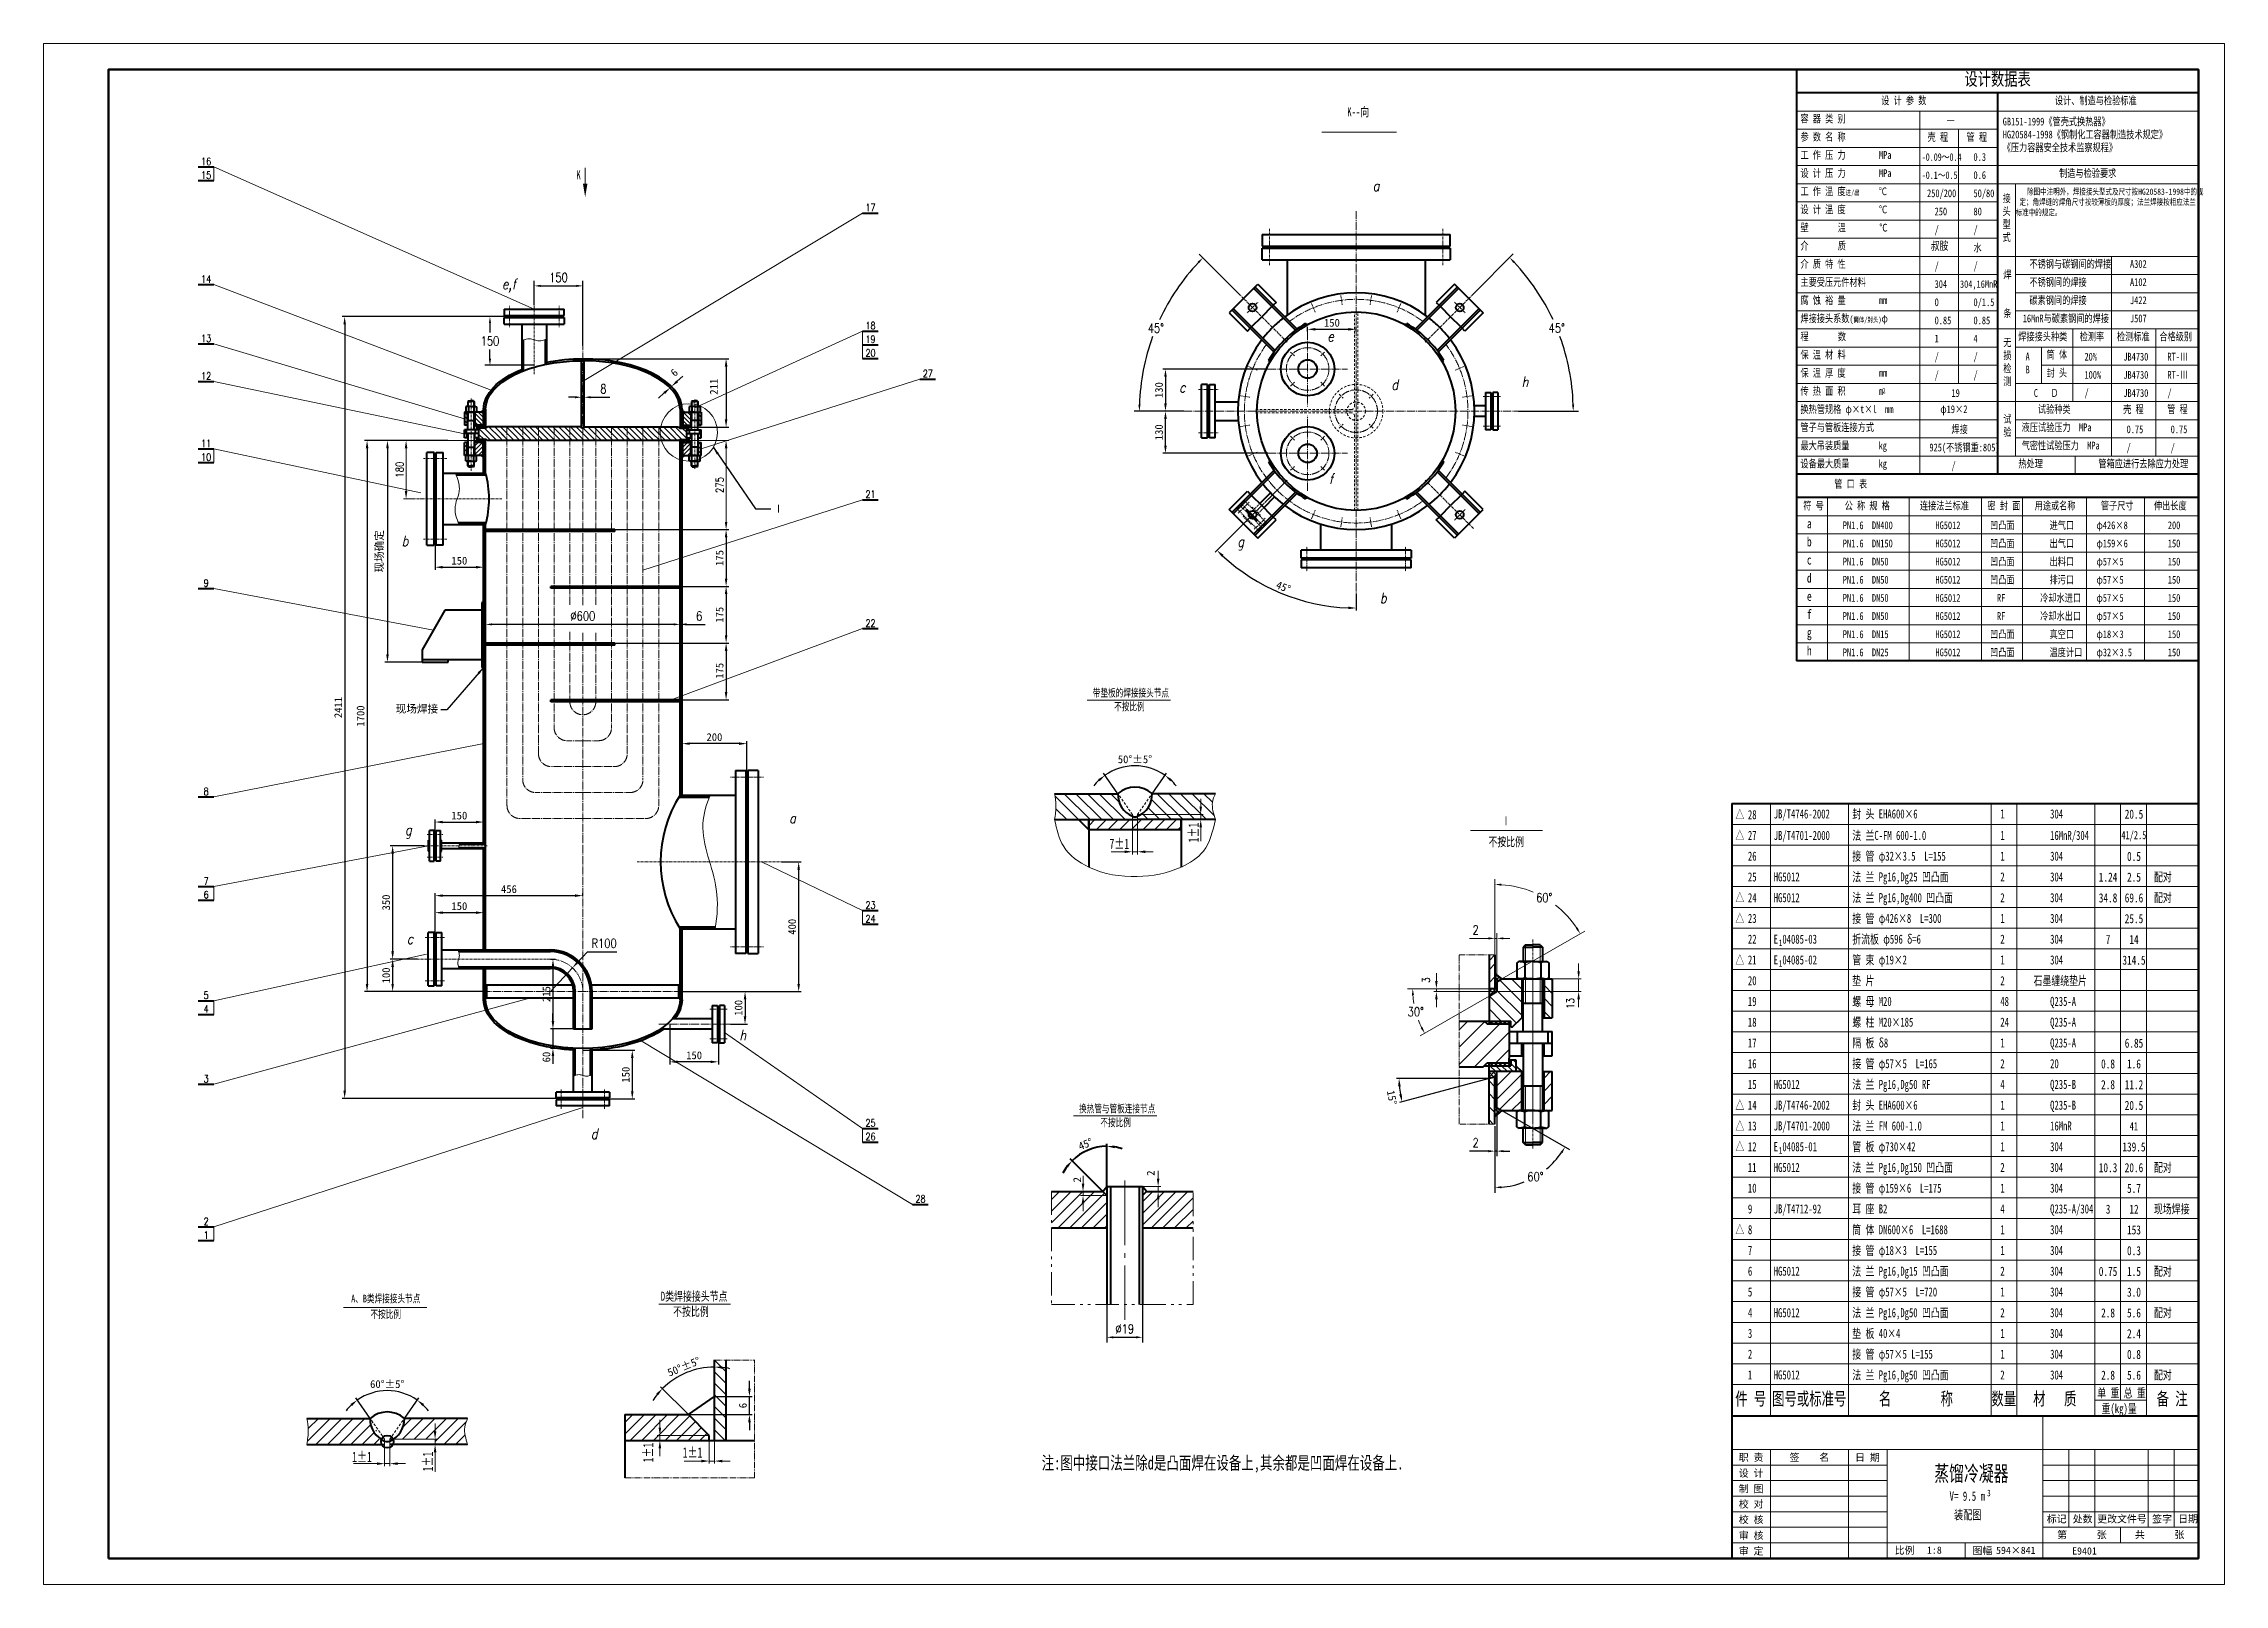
# Model space of a CAD drawing. Extents: x 371 to 12807, y -1551 to 3910.
# Drawn here: x 6079 to 12807, y -842 to 3910 of the extents above; entities that cross this region are included whole.
import ezdxf
from ezdxf.enums import TextEntityAlignment as Align

# ---------------------------------------------------------------- set-up
doc = ezdxf.new("R2010")
doc.units = 0
doc.header["$LTSCALE"] = 10
doc.header["$PDMODE"] = 1
for name, pattern in [('JXX-L', [2.95, 1.9, -0.25, 0.15, -0.25, 0.15, -0.25]), ('JXX-S', [1.7, 0.9, -0.2, 0.1, -0.2, 0.1, -0.2]), ('XX-L', [1.25, 0.75, -0.5]), ('XX-S', [0.5, 0.3, -0.2]), ('ZXX-L', [3.28, 2.5, -0.3, 0.18, -0.3]), ('ZXX-S', [1.27, 0.75, -0.2, 0.12, -0.2])]:
    doc.linetypes.add(name, pattern=pattern)
doc.layers.get('Defpoints').update_dxf_attribs({"linetype": 'CONTINUOUS'})
doc.layers.add('5剖面线层', color=2, linetype='CONTINUOUS')
doc.layers.add('7标注层', color=4, linetype='CONTINUOUS')
for name, color, linetype, lineweight in [('A 粗实线', 1, 'CONTINUOUS', 40), ('B 细实线', 7, 'CONTINUOUS', 18), ('C 文 字', 2, 'CONTINUOUS', 20), ('D 短中心线', 3, 'ZXX-S', 18), ('E 长中心线', 3, 'ZXX-L', 18), ('F 短虚线', 6, 'XX-S', 20), ('G 长虚线', 6, 'XX-L', 20), ('H 短双点线', 3, 'JXX-S', 18), ('I 长双点线', 3, 'JXX-L', 18), ('J 标注尺寸', 2, 'CONTINUOUS', 18)]:
    doc.layers.add(name, color=color, linetype=linetype, lineweight=lineweight)
doc.styles.add('HZTXT', font='SIMFANG.TTF', dxfattribs={"width": 0.75})
doc.styles.add('ITALICT', font='ITALICT.shx', dxfattribs={"width": 0.7})
doc.styles.add('ROMANC', font='romanc', dxfattribs={"width": 0.7, "height": 6})
doc.styles.get("Standard").update_dxf_attribs({"font": 'SIMFANG.TTF'})
doc.styles.add('style2', font='SIMFANG.TTF', dxfattribs={"width": 0.7})
doc.styles.add('TH_GBDIM', font='romans.shx', dxfattribs={"width": 0.8, "bigfont": 'gbcbig.shx'})
doc.styles.add('标题中文', font='SIMFANG.TTF', dxfattribs={"width": 0.7})
doc.dimstyles.new('TH_GBDIM', dxfattribs={"dimscale": 8, "dimtxt": 3.5, "dimasz": 2.5, "dimexe": 2, "dimexo": 0, "dimgap": 1.5, "dimtad": 1, "dimtih": 1, "dimtoh": 1, "dimdec": 1, "dimzin": 0, "dimdsep": 46, "dimtxsty": 'TH_GBDIM', "dimcen": 2.5, "dimclrd": 130, "dimclre": 130, "dimclrt": 3, "dimadec": 0, "dimazin": 2, "dimtfac": 0.714286, "dimtdec": 1, "dimtmove": 0, "dimatfit": 3, "dimfxl": 0, "dimtolj": 1, "dimtzin": 0, "dimlwd": -1, "dimlwe": -1, "dimarcsym": 0})
doc.dimstyles.new('通用标注4.0', dxfattribs={"dimscale": 8, "dimtxt": 3, "dimasz": 3, "dimexe": 1, "dimexo": 0, "dimgap": 1, "dimtad": 1, "dimdec": 0, "dimzin": 0, "dimdsep": 46, "dimtxsty": 'Standard', "dimcen": 0, "dimadec": 0, "dimazin": 0, "dimtfac": 0.375, "dimtdec": 0, "dimtmove": 2, "dimatfit": 3, "dimfxl": 0, "dimtzin": 0, "dimarcsym": 0})
pattern_1 = [(315, (-888.562, 7402.6152), (2.6940768, 2.6940768), [])]
pattern_2 = [(45, (-888.562, -1990.2023), (2.6940768, -2.6940768), [])]
pattern_3 = [(135, (-17877.072, -36890.71), (-17.960512, -17.960512), [])]

msp = doc.modelspace()

# ---------------------------------------------------------------- texts
at = {"layer": 'C 文 字'}
for s, height, style, width, p in [('16', 22.582, 'ROMANC', 0.8, (6580.71, 3546.34)), ('15', 22.582, 'ROMANC', 0.8, (6580.71, 3504.21)), ('17', 22.582, 'ROMANC', 0.8, (8630.47, 3403.85)), ('14', 22.582, 'ROMANC', 0.8, (6580.71, 3183.59)), ('18', 22.582, 'ROMANC', 0.8, (8630.47, 3039.78)), ('13', 22.582, 'ROMANC', 0.8, (6580.71, 3000.6)), ('20', 22.582, 'ROMANC', 0.8, (8630.47, 2955.51)), ('19', 22.582, 'ROMANC', 0.8, (8630.47, 2997.65)), ('12', 22.582, 'ROMANC', 0.8, (6580.71, 2884.57)), ('27', 22.582, 'ROMANC', 0.8, (8806.97, 2891.91)), ('11', 22.582, 'ROMANC', 0.8, (6580.71, 2676.4)), ('10', 22.582, 'ROMANC', 0.8, (6580.71, 2634.27)), ('21', 22.582, 'ROMANC', 0.8, (8630.47, 2519.76)), ('9', 22.58, 'ROMANC', 0.8, (6580.71, 2246.02)), ('22', 22.582, 'ROMANC', 0.8, (8630.47, 2122.64)), ('8', 22.58, 'ROMANC', 0.8, (6580.71, 1603.17)), ('41/2.5', 25.2, 'HZTXT', 0.75, (12527.79, 1466.47)), ('20.5', 28, 'HZTXT', 0.75, (12528.28, 1532.89)), ('0.5', 28, 'HZTXT', 0.75, (12528.28, 1402.65)), ('1.24', 28, 'HZTXT', 0.75, (12448.28, 1338.65)), ('2.5', 28, 'HZTXT', 0.75, (12528.28, 1338.65)), ('7', 22.58, 'ROMANC', 0.8, (6580.71, 1326.89)), ('6', 22.58, 'ROMANC', 0.8, (6580.71, 1284.76)), ('34.8', 28, 'HZTXT', 0.75, (12448.28, 1274.65)), ('69.6', 28, 'HZTXT', 0.75, (12528.28, 1274.65)), ('23', 22.582, 'ROMANC', 0.8, (8630.47, 1252.79)), ('24', 22.582, 'ROMANC', 0.8, (8630.47, 1210.65)), ('25.5', 28, 'HZTXT', 0.75, (12528.28, 1210.65)), ('7', 28, 'HZTXT', 0.75, (12448.28, 1146.65)), ('14', 28, 'HZTXT', 0.75, (12528.28, 1146.65)), ('314.5', 28, 'HZTXT', 0.75, (12528.28, 1082.65)), ('4', 22.58, 'ROMANC', 0.8, (6580.71, 932.33)), ('5', 22.58, 'ROMANC', 0.8, (6580.71, 974.46)), ('6.85', 28, 'HZTXT', 0.75, (12528.28, 826.65)), ('0.8', 28, 'HZTXT', 0.75, (12448.28, 762.65)), ('1.6', 28, 'HZTXT', 0.75, (12528.28, 762.65)), ('3', 22.58, 'ROMANC', 0.8, (6580.71, 717.18)), ('2.8', 28, 'HZTXT', 0.75, (12448.28, 698.65)), ('11.2', 28, 'HZTXT', 0.75, (12528.28, 698.65)), ('20.5', 28, 'HZTXT', 0.75, (12528.28, 634.65)), ('25', 22.582, 'ROMANC', 0.8, (8630.47, 580.76)), ('26', 22.582, 'ROMANC', 0.8, (8630.47, 538.62)), ('41', 25.2, 'HZTXT', 0.75, (12527.79, 570.47)), ('139.5', 28, 'HZTXT', 0.75, (12528.28, 506.65)), ('10.3', 28, 'HZTXT', 0.75, (12448.28, 442.65)), ('20.6', 28, 'HZTXT', 0.75, (12528.28, 442.65)), ('28', 22.582, 'ROMANC', 0.8, (8784.53, 346.6)), ('5.7', 28, 'HZTXT', 0.75, (12528.28, 378.65)), ('2', 22.58, 'ROMANC', 0.8, (6580.71, 277.22)), ('3', 28, 'HZTXT', 0.75, (12448.28, 314.65)), ('12', 28, 'HZTXT', 0.75, (12528.28, 314.65)), ('1', 22.58, 'ROMANC', 0.8, (6580.71, 235.09)), ('153', 28, 'HZTXT', 0.75, (12528.28, 250.65)), ('0.75', 28, 'HZTXT', 0.75, (12448.28, 122.65)), ('0.3', 28, 'HZTXT', 0.75, (12528.28, 186.65)), ('1.5', 28, 'HZTXT', 0.75, (12528.28, 122.65)), ('3.0', 28, 'HZTXT', 0.75, (12528.28, 58.65)), ('2.8', 28, 'HZTXT', 0.75, (12448.28, -5.35)), ('5.6', 28, 'HZTXT', 0.75, (12528.28, -5.35)), ('2.4', 28, 'HZTXT', 0.75, (12528.28, -69.35)), ('0.8', 28, 'HZTXT', 0.75, (12528.28, -133.35)), ('2.8', 28, 'HZTXT', 0.75, (12448.28, -197.35)), ('5.6', 28, 'HZTXT', 0.75, (12528.28, -197.35))]:
    msp.add_text(s, height=height, dxfattribs=dict(at, style=style, width=width)).set_placement(p, align=Align.MIDDLE)
for s, height, style, width, p in [('a', 32, 'ITALICT', 0.8, (10179.54, 3455.05)), ('e,f', 32, 'ITALICT', 0.8, (7493.33, 3152.26)), ('e', 32, 'ITALICT', 0.8, (10039.92, 2990.88)), ('c', 32, 'ITALICT', 0.8, (9582.73, 2833.65)), ('d', 32, 'ITALICT', 0.8, (10237.34, 2841.68)), ('h', 32, 'ITALICT', 0.8, (10639.18, 2850.6)), ('f', 32, 'ITALICT', 0.8, (10045.22, 2551.59)), ('b', 32, 'ITALICT', 0.8, (7184.07, 2359.91)), ('g', 32, 'ITALICT', 0.8, (9762.24, 2357.75)), ('b', 32, 'ITALICT', 0.8, (10202.09, 2183.88)), ('带垫板的焊接接头节点', 24, '标题中文', 0.7, (9316.13, 1895.35)), ('不按比例', 24, '标题中文', 0.7, (9382, 1852.74)), ('g', 32, 'ITALICT', 0.8, (7194.34, 1468.6)), ('a', 32, 'ITALICT', 0.8, (8379.33, 1504.9)), ('Ⅰ ', 28, 'style2', 0.7, (10577.34, 1498.9)), ('7±1', 32, 'style2', 0.7, (9367.44, 1425.73)), ('不按比例', 28, 'style2', 0.7, (10536.71, 1434.02)), ('c', 32, 'ITALICT', 0.8, (7199.87, 1132.44)), ('h', 32, 'ITALICT', 0.8, (8225.75, 835.58)), ('d', 32, 'ITALICT', 0.8, (7767.4, 531.19)), ('A、B类焊接接头节点', 24, '标题中文', 0.7, (7028.07, 27.1)), ('不按比例', 24, '标题中文', 0.7, (7087.74, -21.03)), ('1±1', 32, 'style2', 0.7, (7030.91, -465.24))]:
    msp.add_text(s, height=height, dxfattribs=dict(at, style=style, width=width)).set_placement(p)
at = {"layer": 'C 文 字', "style": 'style2', "width": 0.7}
for p in [(9643.15, 1445.85), (7280.55, -493.96)]:
    msp.add_text('1±1', height=32, rotation=90, dxfattribs=at).set_placement(p)
at = {"layer": 'C 文 字', "style": '标题中文', "oblique": 0.5}
msp.add_text('职 责', height=22.4, rotation=0.095868, dxfattribs=at).set_placement((11347.1, -450.85), align=Align.MIDDLE_CENTER)
for s, p in [('签    名', (11526.74, -450.02)), ('日 期', (11705.86, -450.49)), ('制 图', (11347.1, -546.85)), ('设 计', (11347.1, -498.85)), ('校 对', (11347.1, -594.01)), ('校 核', (11347.1, -642.01)), ('标记', (12289.83, -639.88)), ('处数', (12369.83, -639.88)), ('更改文件号', (12491.13, -639.88)), ('签字', (12615.01, -639.88)), ('日期', (12695.01, -639.88)), ('审 核', (11347.1, -690.85)), ('审 定', (11347.1, -738.85)), ('比例', (11820.52, -736.79)), ('1:8', (11912.37, -736.79)), ('图幅', (12060.52, -737.51)), ('594×841', (12163.64, -737.51)), ('第      张', (12367.47, -688.65)), ('E9401', (12375.49, -739.44)), ('共      张', (12607.47, -688.65))]:
    msp.add_text(s, height=22.4, rotation=0.095868, dxfattribs=at).set_placement(p, align=Align.MIDDLE)
at = {"layer": 'C 文 字', "attachment_point": 1, "style": 'HZTXT'}
for s, insert, char_height, width in [('设计数据表', (12005.22, 3820.52), 40, 620), ('设 计 参 数', (11748.49, 3746.11), 24, 384), ('设计、制造与检验标准', (12284.42, 3746.11), 24, 384), ('容 器 类 别', (11499.29, 3690.11), 24, 384), ('参 数 名 称', (11499.29, 3634.11), 24, 384), ('壳 程', (11891.7, 3633.47), 24, 384), ('一', (11949.82, 3684.07), 24, 384), ('管 程', (12011.7, 3633.47), 24, 384), ('GB151-1999《管壳式换热器》\\PHG20584-1998《钢制化工容器制造技术规定》\\P《压力容器安全技术监察规程》', (12123.34, 3681.32), 24, 620), ('工 作 压 力        MPa', (11499.29, 3578.11), 24, 384), ('-0.09～0.4', (11873.43, 3571.32), 23.04, 368.6), ('0.3', (12033.23, 3572.07), 24, 384), ('设 计 压 力        MPa', (11499.29, 3522.11), 24, 384), ('-0.1～0.5', (11873.43, 3515.32), 23.04, 368.6), ('0.6', (12033.23, 3516.07), 24, 384), (' 制造与检验要求', (12284.42, 3522.11), 24, 384), ('工 作 温 度{\\H0.6667x;进/出      }℃', (11499.29, 3466.11), 24, 384), ('250/200', (11889.93, 3460.07), 24, 384), ('50/80', (12033.23, 3460.07), 24, 384), ('接\\P头\\P型\\P式', (12122.92, 3444.39), 24, 384), ('   除图中注明外，焊接接头型式及尺寸按HG20583-1998中的规\\P 定；角焊缝的焊角尺寸按较薄板的厚度；法兰焊接按相应法兰标准中的规定。', (12163.21, 3462.74), 19.2, 564), ('设 计 温 度        ℃', (11499.29, 3410.11), 24, 384), ('250', (11913.23, 3404.07), 24, 384), ('80', (12033.23, 3404.07), 24, 384), ('介       质', (11499.29, 3298.11), 24, 384), ('壁       温        ℃', (11499.29, 3354.11), 24, 384), (' 叔胺', (11888.19, 3299.03), 25.92, 414.75), ('/', (11913.23, 3348.07), 24, 384), ('/', (12033.23, 3348.07), 24, 384), ('介 质 特 性', (11499.29, 3242.11), 24, 384), ('/', (11913.23, 3236.07), 24, 384), ('水', (12033.23, 3292.07), 24, 384), ('/', (12033.23, 3236.07), 24, 384), ('不锈钢与碳钢间的焊接', (12205.87, 3242.11), 24, 384), ('A302', (12515.98, 3242.11), 24, 384), ('主要受压元件材料', (11499.29, 3186.11), 24, 384), ('304', (11913.23, 3180.07), 24, 384), ('304,16MnR', (11991.5, 3179.37), 22.8, 364.8), ('焊\\P\\P\\P条', (12125.22, 3209.72), 24, 384), ('不锈钢间的焊接', (12205.87, 3186.11), 24, 384), ('A102', (12515.98, 3186.11), 24, 384), ('腐 蚀 裕 量        mm', (11499.29, 3130.11), 24, 384), ('0', (11913.23, 3124.07), 24, 384), ('0/1.5', (12033.23, 3124.07), 24, 384), ('碳素钢间的焊接', (12205.87, 3130.11), 24, 384), ('J422', (12515.98, 3130.11), 24, 384), ('焊接接头系数{\\H0.8333x;(\\H0.8x;筒体/封头)}φ{\\H0.8333x;        } ', (11499.29, 3074.11), 24, 384), ('0.85', (11913.23, 3068.07), 24, 384), ('0.85', (12033.23, 3068.07), 24, 384), ('16MnR与碳素钢间的焊接', (12185.11, 3074.11), 24, 384), ('J507', (12515.98, 3074.11), 24, 384), ('保 温 材 料', (11499.29, 2962.11), 24, 384), ('程       数 ', (11499.29, 3018.11), 24, 384), ('1', (11913.23, 3012.07), 24, 384), ('4', (12033.23, 3012.07), 24, 384), ('无\\P损\\P检\\P测', (12125.22, 2999.99), 24, 384), ('焊接接头种类', (12171.22, 3018.11), 24, 384), ('筒 体', (12258.69, 2962.11), 24, 384), ('检测率', (12360.74, 3018.11), 24, 384), ('检测标准', (12475.66, 3018.11), 24, 384), ('合格级别', (12606.71, 3018.11), 24, 384), ('保 温 厚 度        mm', (11499.29, 2906.11), 24, 384), ('/', (11913.23, 2956.07), 24, 384), ('/', (11913.23, 2900.07), 24, 384), ('/', (12033.23, 2956.07), 24, 384), ('/', (12033.23, 2900.07), 24, 384), ('A\\PB', (12193.77, 2956.36), 24, 384), ('封 头', (12258.69, 2906.11), 24, 384), ('20%', (12375.48, 2956.07), 24, 384), ('100%', (12375.48, 2900.07), 24, 384), ('JB4730', (12495.48, 2956.07), 24, 384), ('JB4730', (12495.48, 2900.07), 24, 384), ('RT-Ⅲ', (12631.48, 2956.07), 24, 384), ('RT-Ⅲ', (12631.48, 2900.07), 24, 384), ('传 热 面 积        m ', (11499.29, 2850.11), 24, 384), ('2', (11752.41, 2847.31), 16, 384), ('19', (11965.16, 2844.07), 24, 384), ('C   Ｄ', (12219.19, 2844.07), 24, 384), ('/', (12375.48, 2844.07), 24, 384), ('JB4730', (12495.48, 2844.07), 24, 384), ('/', (12631.48, 2844.07), 24, 384), ('换热管规格 φ×t×l  mm', (11499.29, 2794.11), 24, 384), (' φ19×2  ', (11917.97, 2794.11), 24, 384), ('试\\P验', (12125.22, 2763.86), 24, 384), ('试验种类', (12231.93, 2794.11), 24, 384), ('壳 程 ', (12494.93, 2794.11), 24, 384), ('管 程 ', (12630.62, 2794.11), 24, 384), ('管子与管板连接方式', (11499.29, 2738.11), 24, 384), ('焊接', (11965.16, 2732.07), 24, 384), ('液压试验压力  MPa', (12181.68, 2738.11), 24, 384), ('0.75', (12505.53, 2732.07), 24, 384), ('0.75', (12641.53, 2732.07), 24, 384), ('设备最大质量       kg', (11499.29, 2626.11), 24, 384), ('最大吊装质量       kg', (11499.29, 2682.11), 24, 384), ('925(不锈钢重:805)', (11897.18, 2676.07), 24, 384), ('热处理', (12171.6, 2626.11), 24, 384), ('气密性试验压力  MPa', (12181.68, 2682.11), 24, 384), ('管箱应进行去除应力处理', (12418.63, 2626.11), 24, 384), ('/', (12505.53, 2676.07), 24, 384), ('/', (12641.53, 2676.07), 24, 384), ('管 口 表', (11603.83, 2563.6), 24, 384), ('/', (11965.16, 2620.07), 24, 384), (' 符 号', (11495, 2496.46), 24, 384), ('公 称 规 格', (11635.82, 2496.46), 24, 384), ('连接法兰标准', (11867.82, 2496.46), 24, 384), ('密 封 面', (12076.36, 2496.46), 24, 384), ('用途或名称', (12221.96, 2496.46), 24, 384), ('管子尺寸', (12426.23, 2496.46), 24, 384), ('伸出长度', (12589.96, 2496.46), 24, 384), ('a', (11519.29, 2443.84), 28.8, 460.8), ('PN1.6  DN400', (11629.83, 2436.12), 24, 384), ('HG5012', (11915.77, 2436.12), 24, 384), ('凹凸面', (12084.13, 2436.12), 24, 384), ('进气口', (12267.85, 2436.12), 24, 384), ('φ426×8', (12412.66, 2436.12), 24, 384), ('200', (12632.74, 2436.12), 24, 384), ('b', (11519.29, 2387.84), 28.8, 460.8), ('PN1.6  DN150', (11629.83, 2380.12), 24, 384), ('HG5012', (11915.77, 2380.12), 24, 384), ('凹凸面', (12084.13, 2380.12), 24, 384), ('出气口', (12267.85, 2380.12), 24, 384), ('φ159×6', (12412.66, 2380.12), 24, 384), ('150', (12632.74, 2380.12), 24, 384), ('c', (11519.29, 2331.84), 28.8, 460.8), ('PN1.6  DN50', (11629.83, 2324.12), 24, 384), ('HG5012', (11915.77, 2324.12), 24, 384), ('凹凸面', (12084.13, 2324.12), 24, 384), ('出料口', (12267.85, 2324.12), 24, 384), ('φ57×5', (12412.66, 2324.12), 24, 384), ('150', (12632.74, 2324.12), 24, 384), ('d ', (11519.29, 2275.84), 28.8, 460.8), ('PN1.6  DN50', (11629.83, 2268.12), 24, 384), ('HG5012', (11915.77, 2268.12), 24, 384), ('凹凸面', (12084.13, 2268.12), 24, 384), ('排污口', (12267.85, 2268.12), 24, 384), ('φ57×5', (12412.66, 2268.12), 24, 384), ('150', (12632.74, 2268.12), 24, 384), ('e', (11519.29, 2219.84), 28.8, 460.8), ('f', (11519.29, 2163.84), 28.8, 460.8), ('PN1.6  DN50', (11629.83, 2212.12), 24, 384), ('PN1.6  DN50', (11629.83, 2156.12), 24, 384), ('HG5012', (11915.77, 2212.12), 24, 384), ('HG5012', (11915.77, 2156.12), 24, 384), ('RF', (12105.68, 2212.12), 24, 384), ('RF', (12105.68, 2156.12), 24, 384), ('冷却水进口', (12238.9, 2212.12), 24, 384), ('冷却水出口', (12238.9, 2156.12), 24, 384), ('φ57×5', (12412.66, 2212.12), 24, 384), ('φ57×5', (12412.66, 2156.12), 24, 384), ('150', (12632.74, 2212.12), 24, 384), ('150', (12632.74, 2156.12), 24, 384), ('g', (11519.29, 2107.84), 28.8, 460.8), ('PN1.6  DN15', (11629.83, 2100.12), 24, 384), ('HG5012', (11915.77, 2100.12), 24, 384), ('凹凸面', (12084.13, 2100.12), 24, 384), ('真空口', (12267.85, 2100.12), 24, 384), ('φ18×3', (12412.66, 2100.12), 24, 384), ('150', (12632.74, 2100.12), 24, 384), ('h', (11519.29, 2051.84), 28.8, 460.8), ('PN1.6  DN25', (11629.83, 2044.12), 24, 384), ('HG5012', (11915.77, 2044.12), 24, 384), ('凹凸面', (12084.13, 2044.12), 24, 384), ('温度计口', (12267.85, 2044.12), 24, 384), ('φ32×3.5', (12412.66, 2044.12), 24, 384), ('150', (12632.74, 2044.12), 24, 384)]:
    msp.add_mtext(s, dxfattribs=dict(at, insert=insert, char_height=char_height, width=width))
at = {"layer": 'C 文 字', "char_height": 24}
for s, insert, attachment_point in [('Ⅰ', (8330.4, 2487.03), 1), ('现场焊接', (7296.44, 1843.17), 9)]:
    msp.add_mtext(s, dxfattribs=dict(at, insert=insert, attachment_point=attachment_point))
at = {"layer": 'J 标注尺寸', "width": 0.7}
for s, height, style, p in [('K--向', 28, '标题中文', (10101.14, 3685.55)), ('K', 28, '标题中文', (7722.97, 3491.3)), ('△', 28, '标题中文', (11298.58, 1517.6)), ('JB/T4746-2002', 28, '标题中文', (11416.84, 1519.83)), ('封 头 EHA600×6', 28, '标题中文', (11659.21, 1519.83)), ('304', 28, '标题中文', (12269.58, 1519.83)), ('△', 28, '标题中文', (11298.58, 1453.6)), ('28', 28, '标题中文', (11337.26, 1517.6)), ('27', 28, '标题中文', (11337.26, 1453.6)), ('JB/T4701-2000', 28, '标题中文', (11416.84, 1453.6)), ('法 兰C-FM 600-1.0', 28, '标题中文', (11659.21, 1453.6)), ('1', 28, '标题中文', (12115.86, 1519.83)), ('1', 28, '标题中文', (12115.86, 1453.6)), ('16MnR/304', 28, '标题中文', (12269.58, 1453.6)), ('26', 28, '标题中文', (11337.26, 1389.6)), ('接 管 φ32×3.5  L=155', 28, '标题中文', (11659.21, 1389.6)), ('1', 28, '标题中文', (12115.86, 1389.6)), ('304', 28, '标题中文', (12269.58, 1389.6)), ('25', 28, '标题中文', (11337.26, 1325.6)), ('HG5012', 28, '标题中文', (11416.84, 1325.6)), ('法 兰 Pg16,Dg25 凹凸面', 28, '标题中文', (11659.21, 1325.6)), ('2', 28, '标题中文', (12115.86, 1325.6)), ('304', 28, '标题中文', (12269.58, 1325.6)), ('配对', 28, '标题中文', (12590, 1325.6)), ('△', 28, '标题中文', (11298.58, 1261.6)), ('24', 28, '标题中文', (11337.26, 1261.6)), ('HG5012', 28, '标题中文', (11416.84, 1261.6)), ('法 兰 Pg16,Dg400 凹凸面', 28, '标题中文', (11659.21, 1261.6)), ('2', 28, '标题中文', (12115.86, 1261.6)), ('304', 28, '标题中文', (12269.58, 1261.6)), ('配对', 28, '标题中文', (12590, 1261.6)), ('△', 28, '标题中文', (11298.58, 1197.6)), ('23', 28, '标题中文', (11337.26, 1197.6)), ('接 管 φ426×8  L=300', 28, '标题中文', (11659.21, 1197.6)), ('1', 28, '标题中文', (12115.86, 1197.6)), ('304', 28, '标题中文', (12269.58, 1197.6)), ('22', 28, '标题中文', (11337.26, 1133.6)), ('E 04085-03', 28, '标题中文', (11416.84, 1133.6)), ('1', 20.16, '标题中文', (11432.41, 1126.33)), ('折流板 φ596 δ=6', 28, '标题中文', (11659.21, 1133.6)), ('2', 28, '标题中文', (12115.86, 1133.6)), ('304', 28, '标题中文', (12269.58, 1133.6)), ('△', 28, '标题中文', (11298.58, 1069.6)), ('21', 28, '标题中文', (11337.26, 1069.6)), ('E 04085-02', 28, '标题中文', (11416.84, 1069.6)), ('1', 20.16, '标题中文', (11432.41, 1062.33)), ('管 束 φ19×2', 28, '标题中文', (11659.21, 1069.6)), ('1', 28, '标题中文', (12115.86, 1069.6)), ('304', 28, '标题中文', (12269.58, 1069.6)), ('20', 28, '标题中文', (11337.26, 1005.6)), ('垫 片 ', 28, '标题中文', (11659.21, 1005.6)), ('2', 28, '标题中文', (12115.86, 1005.6)), ('石墨缠绕垫片', 28, '标题中文', (12218.46, 1005.6)), ('19', 28, '标题中文', (11337.26, 941.6)), ('螺 母 M20', 28, '标题中文', (11659.21, 941.6)), ('48', 28, '标题中文', (12115.86, 941.6)), ('Q235-A', 28, '标题中文', (12269.58, 941.6)), ('18', 28, '标题中文', (11337.26, 877.6)), ('螺 柱 M20×185', 28, '标题中文', (11659.21, 877.6)), ('24', 28, '标题中文', (12115.86, 877.6)), ('Q235-A', 28, '标题中文', (12269.58, 877.6)), ('17', 28, '标题中文', (11337.26, 813.6)), ('隔 板 δ8', 28, '标题中文', (11659.21, 813.6)), ('1', 28, '标题中文', (12115.86, 813.6)), ('Q235-A', 28, '标题中文', (12269.58, 813.6)), ('16', 28, '标题中文', (11337.26, 749.6)), ('接 管 φ57×5  L=165', 28, '标题中文', (11659.21, 749.6)), ('2', 28, '标题中文', (12115.86, 749.6)), ('20', 28, '标题中文', (12269.58, 749.6)), ('15', 28, '标题中文', (11337.26, 685.6)), ('HG5012', 28, '标题中文', (11416.84, 685.6)), ('法 兰 Pg16,Dg50 RF', 28, '标题中文', (11659.21, 685.6)), ('4', 28, '标题中文', (12115.86, 685.6)), ('Q235-B', 28, '标题中文', (12269.58, 685.6)), ('△', 28, '标题中文', (11298.58, 621.6)), ('14', 28, '标题中文', (11337.26, 621.6)), ('JB/T4746-2002', 28, '标题中文', (11416.84, 621.6)), ('封 头 EHA600×6', 28, '标题中文', (11659.21, 621.6)), ('1', 28, '标题中文', (12115.86, 621.6)), ('Q235-B', 28, '标题中文', (12269.58, 621.6)), ('△', 28, '标题中文', (11298.58, 557.6)), ('13', 28, '标题中文', (11337.26, 557.6)), ('JB/T4701-2000', 28, '标题中文', (11416.84, 557.6)), ('法 兰 FM 600-1.0', 28, '标题中文', (11659.21, 557.6)), ('1', 28, '标题中文', (12115.86, 557.6)), ('16MnR ', 28, '标题中文', (12269.58, 557.6)), ('△', 28, '标题中文', (11298.58, 493.6)), ('12', 28, '标题中文', (11337.26, 493.6)), ('E 04085-01', 28, '标题中文', (11416.84, 493.6)), ('1', 20.16, '标题中文', (11432.41, 486.33)), ('管 板 φ730×42', 28, '标题中文', (11659.21, 493.6)), ('1', 28, '标题中文', (12115.86, 493.6)), ('304 ', 28, '标题中文', (12269.58, 493.6)), ('11', 28, '标题中文', (11337.26, 429.6)), ('HG5012', 28, '标题中文', (11416.84, 429.6)), ('法 兰 Pg16,Dg150 凹凸面', 28, '标题中文', (11659.21, 429.6)), ('2', 28, '标题中文', (12115.86, 429.6)), ('304', 28, '标题中文', (12269.58, 429.6)), ('配对', 28, '标题中文', (12590, 429.6)), ('10', 28, '标题中文', (11337.26, 365.6)), ('接 管 φ159×6  L=175', 28, '标题中文', (11659.21, 365.6)), ('1', 28, '标题中文', (12115.86, 365.6)), ('304', 28, '标题中文', (12269.58, 365.6)), ('△', 28, '标题中文', (11298.58, 237.6)), ('9', 28, '标题中文', (11337.26, 301.6)), ('JB/T4712-92', 28, '标题中文', (11416.84, 301.6)), ('筒 体 DN600×6  L=1688', 28, '标题中文', (11659.21, 237.6)), ('耳 座 B2', 28, '标题中文', (11659.21, 301.6)), ('4', 28, '标题中文', (12115.86, 301.6)), ('Q235-A/304', 28, '标题中文', (12269.58, 301.6)), ('现场焊接', 28, '标题中文', (12590, 301.6)), ('8', 28, '标题中文', (11337.26, 237.6)), ('接 管 φ18×3  L=155', 28, '标题中文', (11659.21, 173.6)), ('1', 28, '标题中文', (12115.86, 237.6)), ('304', 28, '标题中文', (12269.58, 237.6)), ('7', 28, '标题中文', (11337.26, 173.6)), ('6', 28, '标题中文', (11337.26, 109.6)), ('HG5012', 28, '标题中文', (11416.84, 109.6)), ('法 兰 Pg16,Dg15 凹凸面', 28, '标题中文', (11659.21, 109.6)), ('2', 28, '标题中文', (12115.86, 109.6)), ('1', 28, '标题中文', (12115.86, 173.6)), ('304', 28, '标题中文', (12269.58, 173.6)), ('304', 28, '标题中文', (12269.58, 109.6)), ('配对', 28, '标题中文', (12590, 109.6)), ('5', 28, '标题中文', (11337.26, 45.6)), ('接 管 φ57×5  L=720', 28, '标题中文', (11659.21, 45.6)), ('1', 28, '标题中文', (12115.86, 45.6)), ('304', 28, '标题中文', (12269.58, 45.6)), ('D', 28, 'style2', (7983.29, 32.33)), ('类焊接接头节点', 28, 'style2', (7996.85, 32.33)), ('不按比例', 28, 'style2', (8021.56, -14.85)), ('4', 28, '标题中文', (11337.26, -18.4)), ('HG5012', 28, '标题中文', (11416.84, -18.4)), ('法 兰 Pg16,Dg50 凹凸面', 28, '标题中文', (11659.21, -18.4)), ('2', 28, '标题中文', (12115.86, -18.4)), ('304', 28, '标题中文', (12269.58, -18.4)), ('配对', 28, '标题中文', (12590, -18.4)), ('3', 28, '标题中文', (11337.26, -82.4)), ('垫 板 40×4', 28, '标题中文', (11659.21, -82.4)), ('1', 28, '标题中文', (12115.86, -82.4)), ('304', 28, '标题中文', (12269.58, -82.4)), ('2', 28, '标题中文', (11337.26, -146.4)), ('接 管 φ57×5 L=155', 28, '标题中文', (11659.21, -146.4)), ('1', 28, '标题中文', (12115.86, -146.4)), ('304', 28, '标题中文', (12269.58, -146.4)), ('1', 28, '标题中文', (11337.26, -210.4)), ('HG5012', 28, '标题中文', (11416.84, -210.4)), ('法 兰 Pg16,Dg50 凹凸面', 28, '标题中文', (11659.21, -210.4)), ('2', 28, '标题中文', (12115.86, -210.4)), ('304', 28, '标题中文', (12269.58, -210.4)), ('配对', 28, '标题中文', (12590, -210.4)), ('件 号', 39.984, '标题中文', (11298.18, -289.71)), ('图号或标准号', 39.984, '标题中文', (11411.88, -289.71)), ('名        称', 39.984, '标题中文', (11741.21, -289.71)), ('数量', 39.984, '标题中文', (12088.48, -289.71)), ('材   质', 39.984, '标题中文', (12217.26, -289.71)), ('单 重', 28, '标题中文', (12415.14, -266.03)), ('总 重', 28, '标题中文', (12496.54, -266.03)), ('备 注', 39.984, '标题中文', (12598.46, -289.71)), ('重(kg)量', 28, '标题中文', (12428.41, -314.03)), ('1±1', 32, 'style2', (8050.87, -451.76)), ('注:图中接口法兰除d是凸面焊在设备上,其余都是凹面焊在设备上.', 40.32, '标题中文', (9158.33, -487.9)), ('蒸馏冷凝器', 47.981, '标题中文', (11912.09, -524.51)), ('V= 9.5 m', 28.788, '标题中文', (11959.2, -584.67)), ('3', 20.16, '标题中文', (12074.87, -570.63)), ('装配图', 28.788, '标题中文', (11973.11, -642.02))]:
    msp.add_text(s, height=height, dxfattribs=dict(at, style=style)).set_placement(p)
at = {"layer": 'J 标注尺寸', "style": 'style2', "width": 0.7}
msp.add_text('1±1', height=32, rotation=90, dxfattribs=at).set_placement((7960.45, -466.23))

# ---------------------------------------------------------------- blocks, each defined once
blk = doc.blocks.new('*D38')
at = {"layer": 'C 文 字', "color": 0, "lineweight": -2}
for p, q in [((7841.9, 2060.7), (8192.8, 2060.7)), ((8184.8, 2036.7), (8184.8, 1909.7)), ((8042.8, 1885.7), (8192.8, 1885.7))]:
    blk.add_line(p, q, dxfattribs=at)
at = {"layer": 'C 文 字', "color": 0}
for points in [[(8180.8, 2036.7), (8188.8, 2036.7), (8184.8, 2060.7)], [(8180.8, 1909.7), (8188.8, 1909.7), (8184.8, 1885.7)]]:
    blk.add_solid(points, dxfattribs=at)
at = {"layer": 'Defpoints', "color": 0}
for p in [(7841.9, 2060.7), (8042.8, 1885.7), (8184.8, 1885.7)]:
    blk.add_point(p, dxfattribs=at)
at = {"layer": 'C 文 字', "color": 0, "insert": (8164.8, 1975.4), "char_height": 24, "attachment_point": 5, "rotation": 90}
blk.add_mtext('175', dxfattribs=at)
blk = doc.blocks.new('*D39')
at = {"layer": 'C 文 字', "color": 0, "lineweight": -2}
for p, q in [((8042.8, 2235.7), (8192.8, 2235.7)), ((8184.8, 2211.7), (8184.8, 2084.7)), ((7841.9, 2060.7), (8192.8, 2060.7))]:
    blk.add_line(p, q, dxfattribs=at)
at = {"layer": 'C 文 字', "color": 0}
for points in [[(8180.8, 2211.7), (8188.8, 2211.7), (8184.8, 2235.7)], [(8180.8, 2084.7), (8188.8, 2084.7), (8184.8, 2060.7)]]:
    blk.add_solid(points, dxfattribs=at)
at = {"layer": 'Defpoints', "color": 0}
for p in [(8042.8, 2235.7), (7841.9, 2060.7), (8184.8, 2060.7)]:
    blk.add_point(p, dxfattribs=at)
at = {"layer": 'C 文 字', "color": 0, "insert": (8164.8, 2148.2), "char_height": 24, "attachment_point": 5, "rotation": 90}
blk.add_mtext('175', dxfattribs=at)
blk = doc.blocks.new('*D40')
at = {"layer": 'C 文 字', "color": 0, "lineweight": -2}
for p, q in [((7841.9, 2410.7), (8192.8, 2410.7)), ((8184.8, 2386.7), (8184.8, 2259.7)), ((8042.8, 2235.7), (8192.8, 2235.7))]:
    blk.add_line(p, q, dxfattribs=at)
at = {"layer": 'C 文 字', "color": 0}
for points in [[(8180.8, 2386.7), (8188.8, 2386.7), (8184.8, 2410.7)], [(8180.8, 2259.7), (8188.8, 2259.7), (8184.8, 2235.7)]]:
    blk.add_solid(points, dxfattribs=at)
at = {"layer": 'Defpoints', "color": 0}
for p in [(7841.9, 2410.7), (8042.8, 2235.7), (8184.8, 2235.7)]:
    blk.add_point(p, dxfattribs=at)
at = {"layer": 'C 文 字', "color": 0, "insert": (8164.8, 2323.2), "char_height": 24, "attachment_point": 5, "rotation": 90}
blk.add_mtext('175', dxfattribs=at)
blk = doc.blocks.new('*D41')
at = {"layer": 'C 文 字', "color": 0, "lineweight": -2}
for p, q in [((7994.2, 2832.1), (7976.4, 2816)), ((8016.5, 2843.2), (8006.6, 2854.1)), ((8020.7, 2847), (8010.8, 2857.9)), ((8012, 2848.2), (8016.2, 2852)), ((8034, 2868.1), (8051.8, 2884.2))]:
    blk.add_line(p, q, dxfattribs=at)
at = {"layer": 'C 文 字', "color": 0}
for points in [[(7991.5, 2835), (7996.8, 2829.1), (8012, 2848.2)], [(8031.3, 2871.1), (8036.7, 2865.1), (8016.2, 2852)]]:
    blk.add_solid(points, dxfattribs=at)
at = {"layer": 'Defpoints', "color": 0}
for p in [(8016.2, 2852), (8016.5, 2843.2), (8020.7, 2847)]:
    blk.add_point(p, dxfattribs=at)
at = {"layer": 'C 文 字', "color": 0, "insert": (8024.7, 2895.2), "char_height": 24, "attachment_point": 5, "rotation": 42.11811}
blk.add_mtext('6', dxfattribs=at)
blk = doc.blocks.new('*D42')
at = {"layer": '7标注层', "color": 130}
for p, q in [((7442.8, 2094.3), (7442.8, 2134.4)), ((8022.8, 2118.4), (7462.8, 2118.4)), ((8042.8, 2079.2), (8042.8, 2134.4))]:
    blk.add_line(p, q, dxfattribs=at)
for points in [[(7462.8, 2121.7), (7462.8, 2115.1), (7442.8, 2118.4)], [(8022.8, 2121.7), (8022.8, 2115.1), (8042.8, 2118.4)]]:
    blk.add_solid(points, dxfattribs=at)
at = {"layer": 'Defpoints', "color": 0}
for p in [(7442.8, 2118.4), (7442.8, 2094.3), (8042.8, 2079.2)]:
    blk.add_point(p, dxfattribs=at)
at = {"layer": '7标注层', "color": 3, "insert": (7742.8, 2144.4), "char_height": 28, "attachment_point": 5, "style": 'TH_GBDIM'}
blk.add_mtext('\\A1;%%c600{}{}', dxfattribs=at)
blk = doc.blocks.new('*D43')
at = {"layer": 'C 文 字', "color": 0}
for p, q in [((8065.3, 2685.7), (8192.8, 2685.7)), ((8184.8, 2661.7), (8184.8, 2434.7)), ((7841.9, 2410.7), (8192.8, 2410.7))]:
    blk.add_line(p, q, dxfattribs=at)
for points in [[(8180.8, 2661.7), (8188.8, 2661.7), (8184.8, 2685.7)], [(8180.8, 2434.7), (8188.8, 2434.7), (8184.8, 2410.7)]]:
    blk.add_solid(points, dxfattribs=at)
at = {"layer": 'Defpoints', "color": 0}
for p in [(8065.3, 2685.7), (7841.9, 2410.7), (8184.8, 2410.7)]:
    blk.add_point(p, dxfattribs=at)
at = {"layer": 'C 文 字', "color": 0, "insert": (8164.8, 2548.2), "char_height": 24, "attachment_point": 5, "rotation": 90, "style": 'TH_GBDIM'}
blk.add_mtext('275', dxfattribs=at)
blk = doc.blocks.new('*D44')
at = {"layer": 'Defpoints', "color": 0}
for p in [(8090.2, -179.8), (8148.9, -186), (8068.9, -318.9), (8132.9, -382.9), (8148.9, -398.9)]:
    blk.add_point(p, dxfattribs=at)
at = {"layer": 'J 标注尺寸', "color": 0, "lineweight": -2}
for p, q in [((8148.9, -186), (8148.9, -164.1)), ((8068.9, -318.9), (7982.9, -232.9))]:
    blk.add_line(p, q, dxfattribs=at)
for start, end in [(90, 135), (77.86737, 83.93369), (141.06631, 147.13263)]:
    blk.add_arc((8148.9, -398.9), 226.8, start, end, dxfattribs=at)
at = {"layer": 'J 标注尺寸', "color": 0}
for points in [[(8172.6, -177.3), (8173.1, -169.4), (8148.9, -172.1)], [(7969.5, -253.7), (7975.4, -259), (7988.5, -238.5)]]:
    blk.add_solid(points, dxfattribs=at)
at = {"layer": 'J 标注尺寸', "color": 0, "insert": (8054.4, -170.9), "char_height": 24, "attachment_point": 5, "rotation": 22.5}
blk.add_mtext('{\\f仿宋_GB2312|b0|i0|c134|p49;50°±5°}', dxfattribs=at)
blk = doc.blocks.new('*D45')
at = {"layer": 'C 文 字', "color": 0, "lineweight": -2}
for p, q in [((7742.8, 2937.7), (8192.8, 2937.7)), ((8184.8, 2913.7), (8184.8, 2750.7)), ((8065.1, 2726.7), (8192.8, 2726.7))]:
    blk.add_line(p, q, dxfattribs=at)
at = {"layer": 'C 文 字', "color": 0}
for points in [[(8180.8, 2913.7), (8188.8, 2913.7), (8184.8, 2937.7)], [(8180.8, 2750.7), (8188.8, 2750.7), (8184.8, 2726.7)]]:
    blk.add_solid(points, dxfattribs=at)
at = {"layer": 'Defpoints', "color": 0}
for p in [(7742.8, 2937.7), (8065.1, 2726.7), (8184.8, 2726.7)]:
    blk.add_point(p, dxfattribs=at)
at = {"layer": 'C 文 字', "color": 0, "insert": (8146.8, 2851.3), "char_height": 24, "attachment_point": 5, "rotation": 90}
blk.add_mtext('211', dxfattribs=at)
blk = doc.blocks.new('*D46')
at = {"layer": 'C 文 字', "color": 0, "lineweight": -2}
for p, q in [((7240.6, 2685.7), (7132.1, 2685.7)), ((7140.1, 2661.7), (7140.1, 2025.8)), ((7247.4, 2001.8), (7132.1, 2001.8))]:
    blk.add_line(p, q, dxfattribs=at)
at = {"layer": 'C 文 字', "color": 0}
for points in [[(7136.1, 2661.7), (7144.1, 2661.7), (7140.1, 2685.7)], [(7136.1, 2025.8), (7144.1, 2025.8), (7140.1, 2001.8)]]:
    blk.add_solid(points, dxfattribs=at)
at = {"layer": 'Defpoints', "color": 0}
for p in [(7240.6, 2685.7), (7140.1, 2001.8), (7247.4, 2001.8)]:
    blk.add_point(p, dxfattribs=at)
at = {"layer": 'C 文 字', "color": 0, "insert": (7116.1, 2343.7), "char_height": 24, "attachment_point": 5, "rotation": 90}
blk.add_mtext('现场确定', dxfattribs=at)
blk = doc.blocks.new('*D47')
at = {"layer": 'C 文 字', "color": 0, "lineweight": -2}
for p, q in [((7325.9, 2685.7), (7069.1, 2685.7)), ((7077.1, 2661.7), (7077.1, 1009.7)), ((7446.8, 985.7), (7069.1, 985.7))]:
    blk.add_line(p, q, dxfattribs=at)
at = {"layer": 'C 文 字', "color": 0}
for points in [[(7073.1, 2661.7), (7081.1, 2661.7), (7077.1, 2685.7)], [(7073.1, 1009.7), (7081.1, 1009.7), (7077.1, 985.7)]]:
    blk.add_solid(points, dxfattribs=at)
at = {"layer": 'Defpoints', "color": 0}
for p in [(7325.9, 2685.7), (7077.1, 985.7), (7446.8, 985.7)]:
    blk.add_point(p, dxfattribs=at)
at = {"layer": 'C 文 字', "color": 0, "insert": (7057.1, 1835.7), "char_height": 24, "attachment_point": 5, "rotation": 90}
blk.add_mtext('1700', dxfattribs=at)
blk = doc.blocks.new('*D48')
at = {"layer": 'C 文 字', "color": 0, "lineweight": -2}
for p, q in [((7531.8, 3067.7), (7000, 3067.7)), ((7008, 3043.7), (7008, 680.2)), ((7691.8, 656.2), (7000, 656.2))]:
    blk.add_line(p, q, dxfattribs=at)
at = {"layer": 'C 文 字', "color": 0}
for points in [[(7004, 3043.7), (7012, 3043.7), (7008, 3067.7)], [(7004, 680.2), (7012, 680.2), (7008, 656.2)]]:
    blk.add_solid(points, dxfattribs=at)
at = {"layer": 'Defpoints', "color": 0}
for p in [(7531.8, 3067.7), (7008, 656.2), (7691.8, 656.2)]:
    blk.add_point(p, dxfattribs=at)
at = {"layer": 'C 文 字', "color": 0, "insert": (6988, 1861.9), "char_height": 24, "attachment_point": 5, "rotation": 90}
blk.add_mtext('2411', dxfattribs=at)
blk = doc.blocks.new('*D49')
at = {"layer": 'Defpoints', "color": 0}
for p in [(7172, -248.2), (7086.6, -330.7), (7192.2, -330.7), (7131.4, -394.7), (7147.4, -394.7)]:
    blk.add_point(p, dxfattribs=at)
at = {"layer": 'J 标注尺寸', "color": 0, "lineweight": -2}
for p, q in [((7086.6, -330.7), (7042.3, -267.5)), ((7192.2, -330.7), (7236.5, -267.5))]:
    blk.add_line(p, q, dxfattribs=at)
for start, end in [(55, 125), (133.53393, 142.06786), (37.93214, 46.46607)]:
    blk.add_arc((7139.4, -406.2), 161.3, start, end, dxfattribs=at)
at = {"layer": 'J 标注尺寸', "color": 0}
for points in [[(7025.8, -286.1), (7030.8, -292.3), (7046.9, -274)], [(7248, -292.3), (7253, -286.1), (7231.9, -274)]]:
    blk.add_solid(points, dxfattribs=at)
at = {"layer": 'J 标注尺寸', "color": 0, "insert": (7139.4, -224.9), "char_height": 24, "attachment_point": 5}
blk.add_mtext('60°±5°', dxfattribs=at)
blk = doc.blocks.new('*D50')
at = {"layer": 'C 文 字', "color": 0, "lineweight": -2}
for p, q in [((7252.1, 1435.7), (7148, 1435.7)), ((7156, 1411.7), (7156, 1109.7)), ((7233.1, 1085.7), (7148, 1085.7))]:
    blk.add_line(p, q, dxfattribs=at)
at = {"layer": 'C 文 字', "color": 0}
for points in [[(7152, 1411.7), (7160, 1411.7), (7156, 1435.7)], [(7152, 1109.7), (7160, 1109.7), (7156, 1085.7)]]:
    blk.add_solid(points, dxfattribs=at)
at = {"layer": 'Defpoints', "color": 0}
for p in [(7252.1, 1435.7), (7156, 1085.7), (7233.1, 1085.7)]:
    blk.add_point(p, dxfattribs=at)
at = {"layer": 'C 文 字', "color": 0, "insert": (7136, 1260.7), "char_height": 24, "attachment_point": 5, "rotation": 90}
blk.add_mtext('350', dxfattribs=at)
blk = doc.blocks.new('*D51')
at = {"layer": 'C 文 字', "color": 0, "lineweight": -2}
for p, q in [((7233.1, 1085.7), (7148, 1085.7)), ((7156, 1061.7), (7156, 1009.7)), ((7446.8, 985.7), (7148, 985.7))]:
    blk.add_line(p, q, dxfattribs=at)
at = {"layer": 'C 文 字', "color": 0}
for points in [[(7152, 1061.7), (7160, 1061.7), (7156, 1085.7)], [(7152, 1009.7), (7160, 1009.7), (7156, 985.7)]]:
    blk.add_solid(points, dxfattribs=at)
at = {"layer": 'Defpoints', "color": 0}
for p in [(7233.1, 1085.7), (7156, 985.7), (7446.8, 985.7)]:
    blk.add_point(p, dxfattribs=at)
at = {"layer": 'C 文 字', "color": 0, "insert": (7136, 1035.7), "char_height": 24, "attachment_point": 5, "rotation": 90}
blk.add_mtext('100', dxfattribs=at)
blk = doc.blocks.new('*D52')
at = {"layer": 'C 文 字', "color": 0, "lineweight": -2}
for p, q in [((7286.8, 1136.7), (7286.8, 1237.3)), ((7310.8, 1229.3), (7412.8, 1229.3)), ((7436.8, 1220.4), (7436.8, 1237.3))]:
    blk.add_line(p, q, dxfattribs=at)
at = {"layer": 'C 文 字', "color": 0}
for points in [[(7310.8, 1233.3), (7310.8, 1225.3), (7286.8, 1229.3)], [(7412.8, 1233.3), (7412.8, 1225.3), (7436.8, 1229.3)]]:
    blk.add_solid(points, dxfattribs=at)
at = {"layer": 'Defpoints', "color": 0}
for p in [(7436.8, 1229.3), (7436.8, 1220.4), (7286.8, 1136.7)]:
    blk.add_point(p, dxfattribs=at)
at = {"layer": 'C 文 字', "color": 0, "insert": (7361.8, 1249.3), "char_height": 24, "attachment_point": 5}
blk.add_mtext('150', dxfattribs=at)
blk = doc.blocks.new('*D53')
at = {"layer": 'C 文 字', "color": 0, "lineweight": -2}
for p, q in [((7650.6, 894.7), (7650.6, 918.7)), ((7714.3, 870.7), (7642.6, 870.7)), ((7742.8, 810.7), (7642.6, 810.7)), ((7650.6, 870.7), (7650.6, 810.7)), ((7650.6, 786.7), (7650.6, 762.7))]:
    blk.add_line(p, q, dxfattribs=at)
at = {"layer": 'C 文 字', "color": 0}
for points in [[(7646.6, 894.7), (7654.6, 894.7), (7650.6, 870.7)], [(7646.6, 786.7), (7654.6, 786.7), (7650.6, 810.7)]]:
    blk.add_solid(points, dxfattribs=at)
at = {"layer": 'Defpoints', "color": 0}
for p in [(7650.6, 810.7), (7714.3, 870.7), (7742.8, 810.7)]:
    blk.add_point(p, dxfattribs=at)
at = {"layer": 'C 文 字', "color": 0, "insert": (7630.6, 783.9), "char_height": 24, "attachment_point": 5, "rotation": 90}
blk.add_mtext('60', dxfattribs=at)
blk = doc.blocks.new('*D54')
at = {"layer": 'C 文 字', "color": 0, "lineweight": -2}
for p, q in [((7742.8, 804.7), (7903.3, 804.7)), ((7895.3, 780.7), (7895.3, 678.7)), ((7793.8, 654.7), (7903.3, 654.7))]:
    blk.add_line(p, q, dxfattribs=at)
at = {"layer": 'C 文 字', "color": 0}
for points in [[(7891.3, 780.7), (7899.3, 780.7), (7895.3, 804.7)], [(7891.3, 678.7), (7899.3, 678.7), (7895.3, 654.7)]]:
    blk.add_solid(points, dxfattribs=at)
at = {"layer": 'Defpoints', "color": 0}
for p in [(7742.8, 804.7), (7793.8, 654.7), (7895.3, 654.7)]:
    blk.add_point(p, dxfattribs=at)
at = {"layer": 'C 文 字', "color": 0, "insert": (7875.3, 729.7), "char_height": 24, "attachment_point": 5, "rotation": 90}
blk.add_mtext('150', dxfattribs=at)
blk = doc.blocks.new('*D55')
at = {"layer": '7标注层', "color": 130}
for p, q in [((7724.3, 1073.7), (7756.8, 1108.8)), ((7756.8, 1108.8), (7847.7, 1108.8)), ((7642.8, 985.7), (7710.8, 1059.1))]:
    blk.add_line(p, q, dxfattribs=at)
blk.add_solid([(7721.9, 1076), (7726.8, 1071.5), (7710.8, 1059.1)], dxfattribs=at)
at = {"layer": 'Defpoints', "color": 0}
for p in [(7710.8, 1059.1), (7642.8, 985.7)]:
    blk.add_point(p, dxfattribs=at)
at = {"layer": '7标注层', "color": 3, "insert": (7808.3, 1134.8), "char_height": 28, "attachment_point": 5, "style": 'TH_GBDIM'}
blk.add_mtext('\\A1;R100{}{}', dxfattribs=at)
blk = doc.blocks.new('*D56')
at = {"layer": 'C 文 字', "color": 0, "lineweight": -2}
for p, q in [((7286.8, 1458.2), (7286.8, 1516.7)), ((7310.8, 1508.7), (7412.8, 1508.7)), ((7436.8, 1504.1), (7436.8, 1516.7))]:
    blk.add_line(p, q, dxfattribs=at)
at = {"layer": 'C 文 字', "color": 0}
for points in [[(7310.8, 1512.7), (7310.8, 1504.7), (7286.8, 1508.7)], [(7412.8, 1512.7), (7412.8, 1504.7), (7436.8, 1508.7)]]:
    blk.add_solid(points, dxfattribs=at)
at = {"layer": 'Defpoints', "color": 0}
for p in [(7436.8, 1508.7), (7436.8, 1504.1), (7286.8, 1458.2)]:
    blk.add_point(p, dxfattribs=at)
at = {"layer": 'C 文 字', "color": 0, "insert": (7361.8, 1528.7), "char_height": 24, "attachment_point": 5}
blk.add_mtext('150', dxfattribs=at)
blk = doc.blocks.new('*D57')
at = {"layer": '7标注层', "color": 130}
for p, q in [((7738.8, 2818.9), (7738.8, 2834.9)), ((7746.8, 2818.9), (7746.8, 2834.9)), ((7718.8, 2818.9), (7698.8, 2818.9)), ((7738.8, 2818.9), (7746.8, 2818.9)), ((7766.8, 2818.9), (7825.7, 2818.9))]:
    blk.add_line(p, q, dxfattribs=at)
for points in [[(7718.8, 2822.3), (7718.8, 2815.6), (7738.8, 2818.9)], [(7766.8, 2822.3), (7766.8, 2815.6), (7746.8, 2818.9)]]:
    blk.add_solid(points, dxfattribs=at)
at = {"layer": 'Defpoints', "color": 0}
for p in [(7738.8, 2818.9), (7746.8, 2818.9), (7746.8, 2818.9)]:
    blk.add_point(p, dxfattribs=at)
at = {"layer": '7标注层', "color": 3, "insert": (7806.3, 2844.9), "char_height": 28, "attachment_point": 5, "style": 'TH_GBDIM'}
blk.add_mtext('\\A1;8{}{}', dxfattribs=at)
blk = doc.blocks.new('*D58')
at = {"layer": 'C 文 字', "color": 0, "lineweight": -2}
for p, q in [((7286.8, 2399.4), (7286.8, 2286.7)), ((7310.8, 2294.7), (7412.8, 2294.7)), ((7436.8, 2309.3), (7436.8, 2286.7))]:
    blk.add_line(p, q, dxfattribs=at)
at = {"layer": 'C 文 字', "color": 0}
for points in [[(7310.8, 2298.7), (7310.8, 2290.7), (7286.8, 2294.7)], [(7412.8, 2298.7), (7412.8, 2290.7), (7436.8, 2294.7)]]:
    blk.add_solid(points, dxfattribs=at)
at = {"layer": 'Defpoints', "color": 0}
for p in [(7286.8, 2399.4), (7436.8, 2309.3), (7436.8, 2294.7)]:
    blk.add_point(p, dxfattribs=at)
at = {"layer": 'C 文 字', "color": 0, "insert": (7361.8, 2314.7), "char_height": 24, "attachment_point": 5}
blk.add_mtext('150', dxfattribs=at)
blk = doc.blocks.new('*D59')
at = {"layer": 'C 文 字', "color": 0}
for p, q in [((7420.3, 2685.7), (7189.5, 2685.7)), ((7197.5, 2661.7), (7197.5, 2529.7)), ((7221.6, 2505.7), (7189.5, 2505.7))]:
    blk.add_line(p, q, dxfattribs=at)
for points in [[(7193.5, 2661.7), (7201.5, 2661.7), (7197.5, 2685.7)], [(7193.5, 2529.7), (7201.5, 2529.7), (7197.5, 2505.7)]]:
    blk.add_solid(points, dxfattribs=at)
at = {"layer": 'Defpoints', "color": 0}
for p in [(7420.3, 2685.7), (7197.5, 2505.7), (7221.6, 2505.7)]:
    blk.add_point(p, dxfattribs=at)
at = {"layer": 'C 文 字', "color": 0, "insert": (7177.5, 2595.7), "char_height": 24, "attachment_point": 5, "rotation": 90, "style": 'TH_GBDIM'}
blk.add_mtext('180', dxfattribs=at)
blk = doc.blocks.new('*D60')
at = {"layer": '7标注层', "color": 130}
for p, q in [((7531.8, 3067.7), (7440.2, 3067.7)), ((7456.2, 3047.7), (7456.2, 3018.7)), ((7456.2, 2937.7), (7456.2, 2966.7)), ((7592.8, 2917.7), (7440.2, 2917.7))]:
    blk.add_line(p, q, dxfattribs=at)
for points in [[(7452.9, 3047.7), (7459.5, 3047.7), (7456.2, 3067.7)], [(7452.9, 2937.7), (7459.5, 2937.7), (7456.2, 2917.7)]]:
    blk.add_solid(points, dxfattribs=at)
at = {"layer": 'Defpoints', "color": 0}
for p in [(7531.8, 3067.7), (7456.2, 2917.7), (7592.8, 2917.7)]:
    blk.add_point(p, dxfattribs=at)
at = {"layer": '7标注层', "color": 3, "insert": (7456.2, 2992.7), "char_height": 28, "attachment_point": 5, "style": 'TH_GBDIM'}
blk.add_mtext('\\A1;150{}{}', dxfattribs=at)
blk = doc.blocks.new('*D61')
at = {"layer": '7标注层', "color": 130}
for p, q in [((7592.8, 3103.4), (7592.8, 3178.4)), ((7612.8, 3162.4), (7722.8, 3162.4)), ((7742.8, 2978.5), (7742.8, 3178.4))]:
    blk.add_line(p, q, dxfattribs=at)
for points in [[(7612.8, 3165.8), (7612.8, 3159.1), (7592.8, 3162.4)], [(7722.8, 3165.8), (7722.8, 3159.1), (7742.8, 3162.4)]]:
    blk.add_solid(points, dxfattribs=at)
at = {"layer": 'Defpoints', "color": 0}
for p in [(7742.8, 3162.4), (7592.8, 3103.4), (7742.8, 2978.5)]:
    blk.add_point(p, dxfattribs=at)
at = {"layer": '7标注层', "color": 3, "insert": (7667.8, 3188.4), "char_height": 28, "attachment_point": 5, "style": 'TH_GBDIM'}
blk.add_mtext('\\A1;150{}{}', dxfattribs=at)
blk = doc.blocks.new('*D67')
at = {"layer": 'C 文 字', "color": 0, "lineweight": -2}
for p, q in [((9776.6, 2424), (9693.7, 2341)), ((10128.7, 2213.2), (10128.7, 2160.8))]:
    blk.add_line(p, q, dxfattribs=at)
blk.add_arc((10128.7, 2776), 607.2, 227.26485, 267.73515, dxfattribs=at)
at = {"layer": 'C 文 字', "color": 0}
for points in [[(9713.8, 2327.1), (9719.4, 2332.9), (9699.3, 2346.7)], [(10104.7, 2173.3), (10104.6, 2165.3), (10128.7, 2168.8)]]:
    blk.add_solid(points, dxfattribs=at)
at = {"layer": 'Defpoints', "color": 0}
for p in [(10128.7, 3425.8), (9912.3, 2559.6), (9776.6, 2424), (9825.1, 2250.2), (10128.7, 2213.2)]:
    blk.add_point(p, dxfattribs=at)
at = {"layer": 'C 文 字', "color": 0, "insert": (9904, 2233.5), "char_height": 24, "attachment_point": 5, "rotation": 337.5}
blk.add_mtext('45°', dxfattribs=at)
blk = doc.blocks.new('*D68')
at = {"layer": '7标注层', "color": 130}
for p, q in [((8022.8, 2118.4), (8002.8, 2118.4)), ((8042.8, 2079.2), (8042.8, 2134.4)), ((8042.8, 2118.4), (8042.8, 2134.4)), ((8062.8, 2118.4), (8120.7, 2118.4))]:
    blk.add_line(p, q, dxfattribs=at)
for points in [[(8022.8, 2121.7), (8022.8, 2115.1), (8042.8, 2118.4)], [(8062.8, 2121.7), (8062.8, 2115.1), (8042.8, 2118.4)]]:
    blk.add_solid(points, dxfattribs=at)
at = {"layer": 'Defpoints', "color": 0}
for p in [(8042.8, 2118.4), (8042.8, 2118.4), (8042.8, 2079.2)]:
    blk.add_point(p, dxfattribs=at)
at = {"layer": '7标注层', "color": 3, "insert": (8101.7, 2144.4), "char_height": 28, "attachment_point": 5, "style": 'TH_GBDIM'}
blk.add_mtext('\\A1;6{}{}', dxfattribs=at)
blk = doc.blocks.new('*D9')
at = {"layer": 'Defpoints', "color": 0}
for p in [(2492.51, 241.26), (2495.88, 224.46), (2497.42, 226.43), (2497.42, 222.92), (2497.42, 180.94)]:
    blk.add_point(p, dxfattribs=at)
at = {"layer": 'J 标注尺寸', "color": 0, "lineweight": -2}
for p, q in [((2495.88, 224.46), (2483.29, 237.05)), ((2497.42, 226.43), (2497.42, 242.9))]:
    blk.add_line(p, q, dxfattribs=at)
for start, end in [(90, 135), (71.8709, 80.93545), (144.06455, 153.1291)]:
    blk.add_arc((2497.42, 222.92), 18.98, start, end, dxfattribs=at)
at = {"layer": 'J 标注尺寸', "color": 0}
for points in [[(2481.67, 234.39), (2482.43, 233.74), (2484, 236.34)], [(2500.37, 241.17), (2500.45, 242.17), (2497.42, 241.9)]]:
    blk.add_solid(points, dxfattribs=at)
at = {"layer": 'J 标注尺寸', "color": 0, "insert": (2489.2, 242.77), "char_height": 3, "attachment_point": 5, "rotation": 22.5}
blk.add_mtext('45°', dxfattribs=at)
blk = doc.blocks.new('*D69')
at = {"layer": 'Defpoints', "color": 0}
for p in [(8148.9, -262.9), (8256.7, -262.9), (8068.9, -318.9)]:
    blk.add_point(p, dxfattribs=at)
at = {"layer": 'J 标注尺寸', "color": 0, "lineweight": -2}
for p, q in [((8148.9, -262.9), (8264.7, -262.9)), ((8256.7, -238.9), (8256.7, -214.9)), ((8256.7, -318.9), (8256.7, -262.9)), ((8068.9, -318.9), (8264.7, -318.9)), ((8256.7, -342.9), (8256.7, -366.9))]:
    blk.add_line(p, q, dxfattribs=at)
at = {"layer": 'J 标注尺寸', "color": 0}
for points in [[(8252.7, -238.9), (8260.7, -238.9), (8256.7, -262.9)], [(8252.7, -342.9), (8260.7, -342.9), (8256.7, -318.9)]]:
    blk.add_solid(points, dxfattribs=at)
at = {"layer": 'J 标注尺寸', "color": 0, "insert": (8236.7, -290.9), "char_height": 24, "attachment_point": 5, "rotation": 90}
blk.add_mtext('6', dxfattribs=at)
blk = doc.blocks.new('*D70')
at = {"layer": '7标注层', "color": 130}
for p, q in [((9359.5, 21.1), (9359.5, -96.4)), ((9469.7, 21.1), (9469.7, -96.4)), ((9379.5, -80.4), (9449.7, -80.4))]:
    blk.add_line(p, q, dxfattribs=at)
for points in [[(9379.5, -77), (9379.5, -83.7), (9359.5, -80.4)], [(9449.7, -77), (9449.7, -83.7), (9469.7, -80.4)]]:
    blk.add_solid(points, dxfattribs=at)
at = {"layer": 'Defpoints', "color": 0}
for p in [(9359.5, 21.1), (9469.7, 21.1), (9469.7, -80.4)]:
    blk.add_point(p, dxfattribs=at)
at = {"layer": '7标注层', "color": 3, "insert": (9414.6, -54.4), "char_height": 28, "attachment_point": 5, "style": 'TH_GBDIM'}
blk.add_mtext('\\A1;%%c19{}{}', dxfattribs=at)
blk = doc.blocks.new('*D71')
at = {"layer": 'C 文 字', "color": 0, "lineweight": -2}
for p, q in [((8355.3, 1385.7), (8416.6, 1385.7)), ((8408.6, 1361.7), (8408.6, 1009.7)), ((8145, 985.7), (8416.6, 985.7))]:
    blk.add_line(p, q, dxfattribs=at)
at = {"layer": 'C 文 字', "color": 0}
for points in [[(8404.6, 1361.7), (8412.6, 1361.7), (8408.6, 1385.7)], [(8404.6, 1009.7), (8412.6, 1009.7), (8408.6, 985.7)]]:
    blk.add_solid(points, dxfattribs=at)
at = {"layer": 'Defpoints', "color": 0}
for p in [(8355.3, 1385.7), (8145, 985.7), (8408.6, 985.7)]:
    blk.add_point(p, dxfattribs=at)
at = {"layer": 'C 文 字', "color": 0, "insert": (8388.6, 1185.7), "char_height": 24, "attachment_point": 5, "rotation": 90}
blk.add_mtext('400', dxfattribs=at)
blk = doc.blocks.new('*D72')
at = {"layer": 'C 文 字', "color": 0, "lineweight": -2}
for p, q in [((8038.8, 985.7), (8251.2, 985.7)), ((8243.2, 961.7), (8243.2, 909.7)), ((8198.8, 885.7), (8251.2, 885.7))]:
    blk.add_line(p, q, dxfattribs=at)
at = {"layer": 'C 文 字', "color": 0}
for points in [[(8239.2, 961.7), (8247.2, 961.7), (8243.2, 985.7)], [(8239.2, 909.7), (8247.2, 909.7), (8243.2, 885.7)]]:
    blk.add_solid(points, dxfattribs=at)
at = {"layer": 'Defpoints', "color": 0}
for p in [(8038.8, 985.7), (8198.8, 885.7), (8243.2, 885.7)]:
    blk.add_point(p, dxfattribs=at)
at = {"layer": 'C 文 字', "color": 0, "insert": (8223.2, 935.7), "char_height": 24, "attachment_point": 5, "rotation": 90}
blk.add_mtext('100', dxfattribs=at)
blk = doc.blocks.new('*D73')
at = {"layer": 'C 文 字', "color": 0, "lineweight": -2}
for p, q in [((8011.1, 885.7), (8011.1, 761.2)), ((8161.1, 851.7), (8161.1, 761.2)), ((8137.1, 769.2), (8035.1, 769.2))]:
    blk.add_line(p, q, dxfattribs=at)
at = {"layer": 'C 文 字', "color": 0}
for points in [[(8035.1, 773.2), (8035.1, 765.2), (8011.1, 769.2)], [(8137.1, 773.2), (8137.1, 765.2), (8161.1, 769.2)]]:
    blk.add_solid(points, dxfattribs=at)
at = {"layer": 'Defpoints', "color": 0}
for p in [(8011.1, 885.7), (8161.1, 851.7), (8011.1, 769.2)]:
    blk.add_point(p, dxfattribs=at)
at = {"layer": 'C 文 字', "color": 0, "insert": (8086.1, 789.2), "char_height": 24, "attachment_point": 5}
blk.add_mtext('150', dxfattribs=at)
blk = doc.blocks.new('*D74')
at = {"layer": 'C 文 字', "color": 0, "lineweight": -2}
for p, q in [((8048.8, 1785.7), (8048.8, 1742.6)), ((8224.8, 1750.6), (8072.8, 1750.6)), ((8248.8, 1626.7), (8248.8, 1758.6))]:
    blk.add_line(p, q, dxfattribs=at)
at = {"layer": 'C 文 字', "color": 0}
for points in [[(8072.8, 1754.6), (8072.8, 1746.6), (8048.8, 1750.6)], [(8224.8, 1754.6), (8224.8, 1746.6), (8248.8, 1750.6)]]:
    blk.add_solid(points, dxfattribs=at)
at = {"layer": 'Defpoints', "color": 0}
for p in [(8048.8, 1785.7), (8048.8, 1750.6), (8248.8, 1626.7)]:
    blk.add_point(p, dxfattribs=at)
at = {"layer": 'C 文 字', "color": 0, "insert": (8148.8, 1770.6), "char_height": 24, "attachment_point": 5}
blk.add_mtext('200', dxfattribs=at)
blk = doc.blocks.new('*D75')
at = {"layer": 'Defpoints', "color": 0}
for p in [(9478.8, 1678.8), (9393.4, 1596.3), (9499, 1596.3), (9438.2, 1532.3), (9454.2, 1532.3)]:
    blk.add_point(p, dxfattribs=at)
at = {"layer": 'J 标注尺寸', "color": 0, "lineweight": -2}
for p, q in [((9393.4, 1596.3), (9349.1, 1659.5)), ((9499, 1596.3), (9543.3, 1659.5))]:
    blk.add_line(p, q, dxfattribs=at)
for start, end in [(55, 125), (133.53393, 142.06786), (37.93214, 46.46607)]:
    blk.add_arc((9446.2, 1520.9), 161.3, start, end, dxfattribs=at)
at = {"layer": 'J 标注尺寸', "color": 0}
for points in [[(9332.6, 1640.9), (9337.7, 1634.7), (9353.7, 1653)], [(9554.8, 1634.7), (9559.8, 1640.9), (9538.7, 1653)]]:
    blk.add_solid(points, dxfattribs=at)
at = {"layer": 'J 标注尺寸', "color": 0, "insert": (9446.2, 1702.2), "char_height": 24, "attachment_point": 5}
blk.add_mtext('{\\f仿宋_GB2312|b0|i0|c134|p49;50°±5°}', dxfattribs=at)
blk = doc.blocks.new('*D76')
at = {"layer": 'C 文 字', "color": 0, "lineweight": -2}
for q in [(10253, 717.9), (10262.7, 644)]:
    blk.add_line((10538.8, 717.9), q, dxfattribs=at)
blk.add_arc((10538.8, 717.9), 277.8, 184.9522, 190.0478, dxfattribs=at)
at = {"layer": 'C 文 字', "color": 0}
for points in [[(10258, 693.8), (10266, 694.1), (10261, 717.9)], [(10269.2, 670.3), (10261.3, 668.6), (10270.5, 646)]]:
    blk.add_solid(points, dxfattribs=at)
at = {"layer": 'Defpoints', "color": 0}
for p in [(10262.1, 693.7), (10538.8, 717.9), (10538.8, 717.9), (10550.8, 717.9), (10562.8, 724.4)]:
    blk.add_point(p, dxfattribs=at)
at = {"layer": 'C 文 字', "color": 0, "insert": (10239, 659.1), "char_height": 24, "attachment_point": 5, "rotation": 281.11103}
blk.add_mtext('15°', dxfattribs=at)
blk = doc.blocks.new('*D77')
at = {"layer": '7标注层', "color": 130}
for p, q in [((10578.3, 618.9), (10786.9, 498.5)), ((10556.8, 553), (10556.8, 365.7))]:
    blk.add_line(p, q, dxfattribs=at)
for start, end in [(309.62514, 325.40971), (274.59029, 291.2377)]:
    blk.add_arc((10556.8, 631.4), 249.7, start, end, dxfattribs=at)
for points in [[(10759.5, 491.4), (10765.1, 487.9), (10773, 506.5)], [(10576.9, 379.2), (10576.6, 385.8), (10556.8, 381.7)]]:
    blk.add_solid(points, dxfattribs=at)
at = {"layer": 'Defpoints', "color": 0}
for p in [(10556.8, 648.9), (10562.8, 627.9), (10578.3, 618.9), (10556.8, 553), (10642.2, 396.7)]:
    blk.add_point(p, dxfattribs=at)
at = {"layer": '7标注层', "color": 3, "insert": (10681.6, 415.1), "char_height": 28, "attachment_point": 5, "style": 'TH_GBDIM'}
blk.add_mtext('\\A1;60%%d{}{}', dxfattribs=at)
blk = doc.blocks.new('*D78')
at = {"layer": '7标注层', "color": 130}
for p, q in [((10562.8, 627.9), (10562.8, 477.8)), ((10556.8, 571), (10556.8, 477.8)), ((10536.8, 493.8), (10477.8, 493.8)), ((10562.8, 493.8), (10556.8, 493.8)), ((10582.8, 493.8), (10602.8, 493.8))]:
    blk.add_line(p, q, dxfattribs=at)
for points in [[(10536.8, 497.1), (10536.8, 490.4), (10556.8, 493.8)], [(10582.8, 497.1), (10582.8, 490.4), (10562.8, 493.8)]]:
    blk.add_solid(points, dxfattribs=at)
at = {"layer": 'Defpoints', "color": 0}
for p in [(10562.8, 627.9), (10556.8, 571), (10556.8, 493.8)]:
    blk.add_point(p, dxfattribs=at)
at = {"layer": '7标注层', "color": 3, "insert": (10497.3, 519.8), "char_height": 28, "attachment_point": 5, "style": 'TH_GBDIM'}
blk.add_mtext('\\A1;2{}{}', dxfattribs=at)
blk = doc.blocks.new('*D79')
at = {"layer": 'C 文 字', "color": 130}
for p, q in [((10556.8, 1090.7), (10556.8, 1332.3)), ((10578.3, 1024.8), (10833.9, 1172.3))]:
    blk.add_line(p, q, dxfattribs=at)
for start, end in [(67.24161, 86.22999), (33.77001, 52.18209)]:
    blk.add_arc((10556.8, 1012.3), 304, start, end, dxfattribs=at)
for points in [[(10576.6, 1312.4), (10576.9, 1319), (10556.8, 1316.3)], [(10812.3, 1183.1), (10806.6, 1179.6), (10820, 1164.3)]]:
    blk.add_solid(points, dxfattribs=at)
at = {"layer": 'Defpoints', "color": 0}
for p in [(10752.2, 1245.2), (10556.8, 1090.7), (10562.8, 1015.8), (10578.3, 1024.8), (10556.8, 994.8)]:
    blk.add_point(p, dxfattribs=at)
at = {"layer": 'C 文 字', "color": 3, "insert": (10708.8, 1275.6), "char_height": 28, "attachment_point": 5, "style": 'TH_GBDIM'}
blk.add_mtext('\\A1;60%%d{}{}', dxfattribs=at)
blk = doc.blocks.new('*D80')
at = {"layer": 'C 文 字', "color": 130}
for p, q in [((10536.8, 1150), (10477.8, 1150)), ((10556.8, 1072.7), (10556.8, 1166)), ((10562.8, 1150), (10556.8, 1150)), ((10562.8, 1015.8), (10562.8, 1166)), ((10582.8, 1150), (10602.8, 1150))]:
    blk.add_line(p, q, dxfattribs=at)
for points in [[(10536.8, 1153.3), (10536.8, 1146.6), (10556.8, 1150)], [(10582.8, 1153.3), (10582.8, 1146.6), (10562.8, 1150)]]:
    blk.add_solid(points, dxfattribs=at)
at = {"layer": 'Defpoints', "color": 0}
for p in [(10556.8, 1150), (10556.8, 1072.7), (10562.8, 1015.8)]:
    blk.add_point(p, dxfattribs=at)
at = {"layer": 'C 文 字', "color": 3, "insert": (10497.3, 1176), "char_height": 28, "attachment_point": 5, "style": 'TH_GBDIM'}
blk.add_mtext('\\A1;2{}{}', dxfattribs=at)
blk = doc.blocks.new('*D81')
at = {"layer": 'C 文 字', "color": 0}
for p, q in [((10733.8, 1024.8), (10823, 1024.8)), ((10815, 1048.8), (10815, 1072.8)), ((10815, 1024.8), (10815, 985.8)), ((10562.8, 985.8), (10823, 985.8)), ((10815, 961.8), (10815, 937.8))]:
    blk.add_line(p, q, dxfattribs=at)
for points in [[(10811, 1048.8), (10819, 1048.8), (10815, 1024.8)], [(10811, 961.8), (10819, 961.8), (10815, 985.8)]]:
    blk.add_solid(points, dxfattribs=at)
at = {"layer": 'Defpoints', "color": 0}
for p in [(10733.8, 1024.8), (10562.8, 985.8), (10815, 985.8)]:
    blk.add_point(p, dxfattribs=at)
at = {"layer": 'C 文 字', "color": 0, "insert": (10789.5, 949.4), "char_height": 24, "attachment_point": 5, "rotation": 90, "style": 'TH_GBDIM'}
blk.add_mtext('13', dxfattribs=at)
blk = doc.blocks.new('*D82')
at = {"layer": 'C 文 字', "color": 130}
for p, q in [((10538.8, 994.8), (10287.1, 994.8)), ((10538.8, 971.9), (10326.1, 849.2))]:
    blk.add_line(p, q, dxfattribs=at)
for start, end in [(184.16389, 189.46031), (200.68769, 205.83611)]:
    blk.add_arc((10578.3, 994.8), 275.3, start, end, dxfattribs=at)
for points in [[(10300.5, 974.7), (10307.1, 974.9), (10303.1, 994.8)], [(10333.5, 876.4), (10327.6, 873.3), (10340, 857.2)]]:
    blk.add_solid(points, dxfattribs=at)
at = {"layer": 'Defpoints', "color": 0}
for p in [(10307.3, 947), (10538.8, 994.8), (10538.8, 971.9), (10556.8, 994.8), (10562.8, 985.8)]:
    blk.add_point(p, dxfattribs=at)
at = {"layer": 'C 文 字', "color": 3, "insert": (10312.5, 923.6), "char_height": 28, "attachment_point": 5, "style": 'TH_GBDIM'}
blk.add_mtext('\\A1;30%%d{}{}', dxfattribs=at)
blk = doc.blocks.new('*D83')
at = {"layer": 'C 文 字', "color": 0}
for p, q in [((10376.1, 1018.8), (10376.1, 1042.8)), ((10556.8, 994.8), (10368.1, 994.8)), ((10562.8, 985.8), (10368.1, 985.8)), ((10376.1, 994.8), (10376.1, 985.8)), ((10376.1, 961.8), (10376.1, 937.8))]:
    blk.add_line(p, q, dxfattribs=at)
for points in [[(10372.1, 1018.8), (10380.1, 1018.8), (10376.1, 994.8)], [(10372.1, 961.8), (10380.1, 961.8), (10376.1, 985.8)]]:
    blk.add_solid(points, dxfattribs=at)
at = {"layer": 'Defpoints', "color": 0}
for p in [(10376.1, 985.8), (10556.8, 994.8), (10562.8, 985.8)]:
    blk.add_point(p, dxfattribs=at)
at = {"layer": 'C 文 字', "color": 0, "insert": (10344.1, 1021.3), "char_height": 24, "attachment_point": 5, "rotation": 90, "style": 'TH_GBDIM'}
blk.add_mtext('3', dxfattribs=at)
blk = doc.blocks.new('*D62')
at = {"layer": '7标注层', "color": 130}
for p, q in [((9766.6, 3138), (9644.4, 3260.3)), ((9596.9, 2776), (9443.7, 2776))]:
    blk.add_line(p, q, dxfattribs=at)
for start, end in [(136.71316, 155.06737), (159.89055, 178.28684)]:
    blk.add_arc((10128.7, 2776), 668.9, start, end, dxfattribs=at)
for points in [[(9639.3, 3237), (9644.1, 3232.3), (9655.7, 3249)], [(9463.4, 2796), (9456.7, 2796.1), (9459.7, 2776)]]:
    blk.add_solid(points, dxfattribs=at)
at = {"layer": 'Defpoints', "color": 0}
for p in [(9549.4, 3110.5), (9766.6, 3138), (9916.5, 2988.1), (9596.9, 2776), (10629.7, 2776)]:
    blk.add_point(p, dxfattribs=at)
at = {"layer": '7标注层', "color": 3, "insert": (9510.7, 3032), "char_height": 28, "attachment_point": 5, "style": 'TH_GBDIM'}
blk.add_mtext('\\A1;45%%d{}{}', dxfattribs=at)
blk = doc.blocks.new('*D63')
at = {"layer": '7标注层', "color": 130}
for p, q in [((10490.7, 3138), (10613.4, 3260.8)), ((10629.7, 2776), (10814.2, 2776))]:
    blk.add_line(p, q, dxfattribs=at)
for start, end in [(24.9302, 43.28854), (1.71146, 20.1118)]:
    blk.add_arc((10128.7, 2776), 669.6, start, end, dxfattribs=at)
for points in [[(10613.7, 3232.8), (10618.4, 3237.4), (10602.1, 3249.5)], [(10801.3, 2796.1), (10794.6, 2796), (10798.2, 2776)]]:
    blk.add_solid(points, dxfattribs=at)
at = {"layer": 'Defpoints', "color": 0}
for p in [(10490.7, 3138), (10340.8, 2988.1), (10775.4, 2949.3), (9596.9, 2776), (10629.7, 2776)]:
    blk.add_point(p, dxfattribs=at)
at = {"layer": '7标注层', "color": 3, "insert": (10747.3, 3032.2), "char_height": 28, "attachment_point": 5, "style": 'TH_GBDIM'}
blk.add_mtext('\\A1;45%%d{}{}', dxfattribs=at)
blk = doc.blocks.new('*D64')
at = {"layer": 'C 文 字', "color": 0, "lineweight": -2}
for p, q in [((9978.9, 3021.3), (9978.9, 3036.5)), ((10002.9, 3028.5), (10104.7, 3028.5)), ((10128.7, 3021.3), (10128.7, 3036.5))]:
    blk.add_line(p, q, dxfattribs=at)
at = {"layer": 'C 文 字', "color": 0}
for points in [[(10002.9, 3032.5), (10002.9, 3024.5), (9978.9, 3028.5)], [(10104.7, 3032.5), (10104.7, 3024.5), (10128.7, 3028.5)]]:
    blk.add_solid(points, dxfattribs=at)
at = {"layer": 'Defpoints', "color": 0}
for p in [(10128.7, 3028.5), (9978.9, 3021.3), (10128.7, 3021.3)]:
    blk.add_point(p, dxfattribs=at)
at = {"layer": 'C 文 字', "color": 0, "insert": (10053.8, 3048.5), "char_height": 24, "attachment_point": 5}
blk.add_mtext('150', dxfattribs=at)
blk = doc.blocks.new('*D65')
at = {"layer": 'C 文 字', "color": 0, "lineweight": -2}
for p, q in [((9855.8, 2906), (9532.3, 2906)), ((9540.3, 2882), (9540.3, 2800)), ((9596.9, 2776), (9532.3, 2776))]:
    blk.add_line(p, q, dxfattribs=at)
at = {"layer": 'C 文 字', "color": 0}
for points in [[(9536.3, 2882), (9544.3, 2882), (9540.3, 2906)], [(9536.3, 2800), (9544.3, 2800), (9540.3, 2776)]]:
    blk.add_solid(points, dxfattribs=at)
at = {"layer": 'Defpoints', "color": 0}
for p in [(9855.8, 2906), (9540.3, 2776), (9596.9, 2776)]:
    blk.add_point(p, dxfattribs=at)
at = {"layer": 'C 文 字', "color": 0, "insert": (9520.3, 2841), "char_height": 24, "attachment_point": 5, "rotation": 90}
blk.add_mtext('130', dxfattribs=at)
blk = doc.blocks.new('*D66')
at = {"layer": 'C 文 字', "color": 0, "lineweight": -2}
for p, q in [((9596.9, 2776), (9532.3, 2776)), ((9540.3, 2670), (9540.3, 2752)), ((9855.8, 2646), (9532.3, 2646))]:
    blk.add_line(p, q, dxfattribs=at)
at = {"layer": 'C 文 字', "color": 0}
for points in [[(9536.3, 2752), (9544.3, 2752), (9540.3, 2776)], [(9536.3, 2670), (9544.3, 2670), (9540.3, 2646)]]:
    blk.add_solid(points, dxfattribs=at)
at = {"layer": 'Defpoints', "color": 0}
for p in [(9540.3, 2776), (9596.9, 2776), (9855.8, 2646)]:
    blk.add_point(p, dxfattribs=at)
at = {"layer": 'C 文 字', "color": 0, "insert": (9520.3, 2711), "char_height": 24, "attachment_point": 5, "rotation": 90}
blk.add_mtext('130', dxfattribs=at)
blk = doc.blocks.new('*D84')
at = {"layer": 'B 细实线', "color": 0, "lineweight": -2}
for p, q in [((7286.8, 1229.3), (7286.8, 1289.8)), ((7310.8, 1281.8), (7718.8, 1281.8)), ((7742.8, 1280.2), (7742.8, 1289.8))]:
    blk.add_line(p, q, dxfattribs=at)
at = {"layer": 'B 细实线', "color": 0}
for points in [[(7310.8, 1285.8), (7310.8, 1277.8), (7286.8, 1281.8)], [(7718.8, 1285.8), (7718.8, 1277.8), (7742.8, 1281.8)]]:
    blk.add_solid(points, dxfattribs=at)
at = {"layer": 'Defpoints', "color": 0}
for p in [(7742.8, 1281.8), (7742.8, 1280.2), (7286.8, 1229.3)]:
    blk.add_point(p, dxfattribs=at)
at = {"layer": 'B 细实线', "color": 0, "insert": (7514.8, 1301.8), "char_height": 24, "attachment_point": 5}
blk.add_mtext('456', dxfattribs=at)
blk = doc.blocks.new('*D85')
at = {"layer": 'B 细实线', "color": 0, "lineweight": -2}
for p, q in [((7642.8, 1085.7), (7658.6, 1085.7)), ((7650.6, 1061.7), (7650.6, 894.7)), ((7714.3, 870.7), (7642.6, 870.7))]:
    blk.add_line(p, q, dxfattribs=at)
at = {"layer": 'B 细实线', "color": 0}
for points in [[(7646.6, 1061.7), (7654.6, 1061.7), (7650.6, 1085.7)], [(7646.6, 894.7), (7654.6, 894.7), (7650.6, 870.7)]]:
    blk.add_solid(points, dxfattribs=at)
at = {"layer": 'Defpoints', "color": 0}
for p in [(7642.8, 1085.7), (7650.6, 870.7), (7714.3, 870.7)]:
    blk.add_point(p, dxfattribs=at)
at = {"layer": 'B 细实线', "color": 0, "insert": (7630.6, 978.2), "char_height": 24, "attachment_point": 5, "rotation": 90}
blk.add_mtext('215', dxfattribs=at)
blk = doc.blocks.new('换热管与管板连接节点')
at = {"layer": 'B 细实线'}
h = blk.add_hatch(dxfattribs=at)
h.set_pattern_fill('ANSI31', color=256, style=0)
h.set_pattern_definition([(45, (-2504.3096, -201.8795), (-2.245064, 2.245064), [])])
h.paths.add_polyline_path([(-6.89, 8.55), (-6.89, 21.04), (-8.43, 22.58), (-28.22, 22.58), (-28.22, 8.55)])
h.paths.add_polyline_path([(26.34, 8.55), (26.34, 22.58), (8.43, 22.58), (6.89, 21.04), (6.89, 8.55)])
at = {"layer": 'A 粗实线'}
for p, q in [((-28.22, 22.58), (-8.43, 22.58)), ((-8.43, 22.58), (-6.89, 24.55)), ((-6.89, 21.04), (-8.43, 22.58)), ((-6.89, 24.55), (-6.89, -20.94)), ((-6.89, 24.55), (6.89, 24.55)), ((-5.51, 24.55), (-5.51, -20.94)), ((5.51, 24.55), (5.51, -20.94)), ((6.89, 24.55), (6.89, -20.94)), ((8.43, 22.58), (6.89, 24.55)), ((6.89, 21.04), (8.43, 22.58)), ((8.43, 22.58), (26.34, 22.58)), ((-28.22, 8.55), (-6.89, 8.55)), ((6.89, 8.55), (26.34, 8.55))]:
    blk.add_line(p, q, dxfattribs=at)
at = {"layer": 'E 长中心线'}
blk.add_line((0, 26.85), (0, -26.85), dxfattribs=at)
at = {"layer": 'H 短双点线'}
for p, q in [((-28.22, 22.58), (-28.22, 8.55)), ((26.34, -20.94), (26.34, 22.58)), ((-28.22, 8.55), (-28.22, -20.94)), ((-28.22, -20.94), (6.89, -20.94)), ((6.89, -20.94), (26.34, -20.94))]:
    blk.add_line(p, q, dxfattribs=at)
at = {"layer": 'J 标注尺寸'}
for p, q in [((-19.8, 51.76), (12.33, 51.76)), ((-16.09, 25.58), (-16.09, 28.58)), ((12.88, 27.55), (12.88, 30.55)), ((-8.43, 22.58), (-17.09, 22.58)), ((-6.89, 21.04), (-17.09, 21.04)), ((-16.09, 22.58), (-16.09, 21.04)), ((-16.09, 18.04), (-16.09, 15.04)), ((6.89, 24.55), (13.88, 24.55)), ((8.43, 22.58), (13.88, 22.58)), ((12.88, 24.55), (12.88, 22.58)), ((12.88, 19.58), (12.88, 16.58))]:
    blk.add_line(p, q, dxfattribs=at)
for points in [[(-16.59, 25.58), (-15.59, 25.58), (-16.09, 22.58)], [(12.38, 27.55), (13.38, 27.55), (12.88, 24.55)], [(-16.59, 18.04), (-15.59, 18.04), (-16.09, 21.04)], [(12.38, 19.58), (13.38, 19.58), (12.88, 22.58)]]:
    blk.add_solid(points, dxfattribs=at)
at = {"layer": 'J 标注尺寸', "style": '标题中文', "width": 0.7}
for s, p in [('换热管与管板连接节点', (-17.63, 53.04)), ('不按比例', (-9.4, 47.71))]:
    blk.add_text(s, height=3, dxfattribs=at).set_placement(p)
at = {"layer": 'J 标注尺寸', "char_height": 3, "attachment_point": 5, "rotation": 90}
for insert in [(-18.35, 27.13), (10.02, 29.66)]:
    blk.add_mtext('2', dxfattribs=dict(at, insert=insert))
at = {"layer": 'J 标注尺寸'}
dim = blk.add_angular_dim_2l(base=(-11.8, 39.38), line1=((-6.89, 24.55), (-6.89, -20.94)), line2=((-6.89, 21.04), (-8.43, 22.58)), dimstyle='通用标注4.0', dxfattribs=at)
dim.commit()
dim.dimension.update_dxf_attribs({"geometry": '*D9', "text_midpoint": (-15.11, 40.89), "insert": (-2504.31, -201.88)})

# ---------------------------------------------------------------- dimensions: what is measured, and where the dimension line sits
at = {"layer": '7标注层'}
for base, line1, line2, text, picture, middle in [((9549.36, 3110.47), ((9766.62, 3138.05), (9916.53, 2988.14)), ((9596.94, 2776.01), (10629.73, 2776.01)), '45%%d{}{}', '*D62', (9510.66, 3031.99)), ((10775.42, 2949.31), ((10490.7, 3138.05), (10340.79, 2988.14)), ((9596.94, 2776.01), (10629.73, 2776.01)), '45%%d{}{}', '*D63', (10747.27, 3032.25)), ((10642.16, 396.75), ((10562.75, 627.93), (10578.34, 618.93)), ((10556.75, 552.99), (10556.75, 648.93)), '60%%d{}{}', '*D77', (10681.61, 415.14))]:
    dim = msp.add_angular_dim_2l(base=base, line1=line1, line2=line2, text=text, dimstyle='TH_GBDIM', override={"dimtad": 0, "dimtih": 1, "dimtoh": 1, "dimclrt": 3}, dxfattribs=at)
    dim.commit()
    dim.dimension.update_dxf_attribs({"geometry": picture, "text_midpoint": middle})
for base, p1, p2, angle, picture, middle in [((7742.81, 3162.44), (7592.81, 3103.44), (7742.81, 2978.5), 180, '*D61', (7667.81, 3188.44)), ((7456.2, 2917.68), (7531.81, 3067.68), (7592.81, 2917.68), 90, '*D60', (7456.2, 2992.68))]:
    dim = msp.add_linear_dim(base=base, p1=p1, p2=p2, angle=angle, text='150{}{}', dimstyle='TH_GBDIM', override={"dimgap": 1.5, "dimtad": 1, "dimjust": 0, "dimse1": 0, "dimse2": 0, "dimsd1": 0, "dimsd2": 0, "dimclrt": 3, "dimtvp": 0}, dxfattribs=at)
    dim.commit()
    dim.dimension.update_dxf_attribs({"geometry": picture, "text_midpoint": middle})
for base, p1, p2, text, picture, middle in [((7746.81, 2818.94), (7738.81, 2818.94), (7746.81, 2818.94), '8{}{}', '*D57', (7806.27, 2844.94)), ((7442.81, 2118.41), (8042.81, 2079.2), (7442.81, 2094.31), '%%c600{}{}', '*D42', (7742.81, 2144.41)), ((8042.81, 2118.41), (8042.81, 2079.2), (8042.81, 2118.41), '6{}{}', '*D68', (8101.74, 2144.41)), ((10556.75, 493.77), (10562.75, 627.93), (10556.75, 570.99), '2{}{}', '*D78', (10497.29, 519.77)), ((9469.73, -80.36), (9359.5, 21.08), (9469.73, 21.08), '%%c19{}{}', '*D70', (9414.61, -54.36))]:
    dim = msp.add_linear_dim(base=base, p1=p1, p2=p2, text=text, dimstyle='TH_GBDIM', override={"dimgap": 1.5, "dimtad": 1, "dimjust": 0, "dimse1": 0, "dimse2": 0, "dimsd1": 0, "dimsd2": 0, "dimclrt": 3, "dimtvp": 0}, dxfattribs=at)
    dim.commit()
    dim.dimension.update_dxf_attribs({"geometry": picture, "text_midpoint": middle})
dim = msp.add_radius_dim(center=(7642.81, 985.71), mpoint=(7710.76, 1059.08), text='R100{}{}', dimstyle='TH_GBDIM', override={"dimtoh": 1, "dimsd1": 0, "dimclrt": 3, "dimtofl": 1, "dimatfit": 0}, dxfattribs=at)
dim.commit()
dim.dimension.update_dxf_attribs({"geometry": '*D55', "text_midpoint": (7808.26, 1108.79), "dimtype": 164})
at = {"layer": 'B 细实线'}
dim = msp.add_linear_dim(base=(7742.81, 1281.75), p1=(7286.81, 1229.34), p2=(7742.81, 1280.21), dimstyle='通用标注4.0', dxfattribs=at)
dim.commit()
dim.dimension.update_dxf_attribs({"geometry": '*D84', "text_midpoint": (7514.81, 1301.75)})
dim = msp.add_linear_dim(base=(7650.57, 870.71), p1=(7642.81, 1085.71), p2=(7714.31, 870.71), angle=90, dimstyle='通用标注4.0', dxfattribs=at)
dim.commit()
dim.dimension.update_dxf_attribs({"geometry": '*D85', "text_midpoint": (7630.57, 978.21)})
at = {"layer": 'C 文 字'}
dim = msp.add_angular_dim_2l(base=(9825.07, 2250.17), line1=((10128.66, 3425.82), (10128.66, 2213.22)), line2=((9912.29, 2559.64), (9776.6, 2423.95)), dimstyle='通用标注4.0', dxfattribs=at)
dim.commit()
dim.dimension.update_dxf_attribs({"geometry": '*D67', "text_midpoint": (9903.96, 2233.52)})
for base, p1, p2, picture, middle in [((7008.05, 656.21), (7531.81, 3067.68), (7691.81, 656.21), '*D48', (6988.05, 1861.94)), ((9540.27, 2776.01), (9855.83, 2906.01), (9596.94, 2776.01), '*D65', (9520.27, 2841.01)), ((9540.27, 2776.01), (9855.83, 2646.01), (9596.94, 2776.01), '*D66', (9520.27, 2711.01)), ((7077.11, 985.71), (7325.86, 2685.71), (7446.81, 985.71), '*D47', (7057.11, 1835.71)), ((8184.78, 2235.71), (7841.89, 2410.71), (8042.81, 2235.71), '*D40', (8164.78, 2323.21)), ((8184.78, 2060.71), (8042.81, 2235.71), (7841.89, 2060.71), '*D39', (8164.78, 2148.21)), ((7155.98, 1085.71), (7252.07, 1435.71), (7233.09, 1085.71), '*D50', (7135.98, 1260.71)), ((8408.61, 985.71), (8355.31, 1385.71), (8144.99, 985.71), '*D71', (8388.61, 1185.71)), ((7155.98, 985.71), (7233.09, 1085.71), (7446.81, 985.71), '*D51', (7135.98, 1035.71)), ((8243.17, 885.71), (8038.81, 985.71), (8198.81, 885.71), '*D72', (8223.17, 935.71)), ((7895.28, 654.71), (7742.81, 804.71), (7793.81, 654.71), '*D54', (7875.28, 729.71))]:
    dim = msp.add_linear_dim(base=base, p1=p1, p2=p2, angle=90, dimstyle='通用标注4.0', dxfattribs=at)
    dim.commit()
    dim.dimension.update_dxf_attribs({"geometry": picture, "text_midpoint": middle})
for base, p1, p2, picture, middle in [((10128.66, 3028.5), (9978.87, 3021.3), (10128.66, 3021.3), '*D64', (10053.77, 3048.5)), ((7436.81, 2294.69), (7286.81, 2399.39), (7436.81, 2309.32), '*D58', (7361.81, 2314.69)), ((8048.81, 1750.57), (8248.81, 1626.71), (8048.81, 1785.7), '*D74', (8148.81, 1770.57)), ((7436.81, 1508.69), (7286.81, 1458.21), (7436.81, 1504.07), '*D56', (7361.81, 1528.69)), ((7436.81, 1229.34), (7286.81, 1136.71), (7436.81, 1220.36), '*D52', (7361.81, 1249.34)), ((8011.12, 769.2), (8161.12, 851.71), (8011.12, 885.71), '*D73', (8086.12, 789.2))]:
    dim = msp.add_linear_dim(base=base, p1=p1, p2=p2, dimstyle='通用标注4.0', dxfattribs=at)
    dim.commit()
    dim.dimension.update_dxf_attribs({"geometry": picture, "text_midpoint": middle})
for base, p1, p2, angle, picture, middle, dimtype in [((8184.78, 2726.71), (7742.81, 2937.71), (8065.14, 2726.71), 90, '*D45', (8146.81, 2851.33), 160), ((8016.2, 2851.99), (8016.46, 2843.17), (8020.71, 2847.01), 42.118108, '*D41', (8024.66, 2895.16), 161), ((8184.78, 1885.71), (7841.89, 2060.71), (8042.81, 1885.71), 90, '*D38', (8164.78, 1975.42), 160), ((7650.57, 810.71), (7714.31, 870.71), (7742.81, 810.71), 90, '*D53', (7630.57, 783.9), 160)]:
    dim = msp.add_linear_dim(base=base, p1=p1, p2=p2, angle=angle, dimstyle='通用标注4.0', dxfattribs=at)
    dim.commit()
    dim.dimension.update_dxf_attribs({"geometry": picture, "text_midpoint": middle, "dimtype": dimtype})
dim = msp.add_linear_dim(base=(7140.15, 2001.77), p1=(7240.56, 2685.71), p2=(7247.38, 2001.77), angle=90, text='现场确定', dimstyle='通用标注4.0', dxfattribs=at)
dim.commit()
dim.dimension.update_dxf_attribs({"geometry": '*D46', "text_midpoint": (7116.12, 2343.74)})
for base, p1, p2, override, picture, middle in [((7197.48, 2505.71), (7420.31, 2685.71), (7221.56, 2505.71), {"dimtxsty": 'TH_GBDIM', "dimazin": 2, "dimlwd": 65535, "dimlwe": 65535}, '*D59', (7177.48, 2595.71)), ((8184.78, 2410.71), (8065.31, 2685.71), (7841.89, 2410.71), {"dimtxsty": 'TH_GBDIM', "dimlwd": 65535, "dimlwe": 65535}, '*D43', (8164.78, 2548.21))]:
    dim = msp.add_linear_dim(base=base, p1=p1, p2=p2, angle=90, dimstyle='通用标注4.0', override=override, dxfattribs=at)
    dim.commit()
    dim.dimension.update_dxf_attribs({"geometry": picture, "text_midpoint": middle})
for base, line1, line2, text, picture, middle in [((10752.17, 1245.22), ((10562.75, 1015.8), (10578.34, 1024.8)), ((10556.75, 1090.75), (10556.75, 994.8)), '60%%d{}{}', '*D79', (10708.76, 1275.62)), ((10307.26, 947), ((10556.75, 994.8), (10538.75, 994.8)), ((10538.75, 971.95), (10562.75, 985.8)), '30%%d{}{}', '*D82', (10312.46, 923.56))]:
    dim = msp.add_angular_dim_2l(base=base, line1=line1, line2=line2, text=text, dimstyle='TH_GBDIM', override={"dimtad": 0, "dimtih": 1, "dimtoh": 1, "dimclrt": 3}, dxfattribs=at)
    dim.commit()
    dim.dimension.update_dxf_attribs({"geometry": picture, "text_midpoint": middle})
dim = msp.add_linear_dim(base=(10556.75, 1149.96), p1=(10562.75, 1015.8), p2=(10556.75, 1072.75), text='2{}{}', dimstyle='TH_GBDIM', override={"dimgap": 1.5, "dimtad": 1, "dimjust": 0, "dimse1": 0, "dimse2": 0, "dimsd1": 0, "dimsd2": 0, "dimclrt": 3, "dimtvp": 0}, dxfattribs=at)
dim.commit()
dim.dimension.update_dxf_attribs({"geometry": '*D80', "text_midpoint": (10497.29, 1175.96)})
for base, p1, text, picture, middle in [((10376.1, 985.8), (10556.75, 994.8), '3', '*D83', (10344.1, 1021.25)), ((10815.03, 985.8), (10733.75, 1024.8), '13', '*D81', (10789.47, 949.44))]:
    dim = msp.add_linear_dim(base=base, p1=p1, p2=(10562.75, 985.8), angle=90, text=text, dimstyle='通用标注4.0', override={"dimtxsty": 'TH_GBDIM', "dimlwd": 65535, "dimlwe": 65535}, dxfattribs=at)
    dim.commit()
    dim.dimension.update_dxf_attribs({"geometry": picture, "text_midpoint": middle, "dimtype": 160})
dim = msp.add_angular_dim_2l(base=(10262.05, 693.72), line1=((10538.75, 717.93), (10550.76, 717.93)), line2=((10562.75, 724.36), (10538.75, 717.93)), dimstyle='通用标注4.0', dxfattribs=at)
dim.commit()
dim.dimension.update_dxf_attribs({"geometry": '*D76', "text_midpoint": (10239.05, 659.07), "dimtype": 162})
at = {"layer": 'J 标注尺寸'}
for base, line1, line2, text, picture, middle in [((9478.83, 1678.83), ((9438.22, 1532.3), (9393.4, 1596.3)), ((9454.22, 1532.3), (9499.03, 1596.3)), '{\\f仿宋_GB2312|b0|i0|c134|p49;50°±5°}', '*D75', (9446.22, 1702.16)), ((8090.18, -179.81), ((8148.88, -398.87), (8148.88, -186.04)), ((8132.88, -382.87), (8068.88, -318.87)), '{\\f仿宋_GB2312|b0|i0|c134|p49;50°±5°}', '*D44', (8054.44, -170.87)), ((7172.01, -248.2), ((7131.39, -394.73), (7086.58, -330.73)), ((7147.39, -394.73), (7192.21, -330.73)), '60°±5°', '*D49', (7139.39, -224.87))]:
    dim = msp.add_angular_dim_2l(base=base, line1=line1, line2=line2, text=text, dimstyle='通用标注4.0', dxfattribs=at)
    dim.commit()
    dim.dimension.update_dxf_attribs({"geometry": picture, "text_midpoint": middle})
dim = msp.add_linear_dim(base=(8256.73, -262.85), p1=(8068.88, -318.87), p2=(8148.88, -262.85), angle=90, text='6', dimstyle='通用标注4.0', dxfattribs=at)
dim.commit()
dim.dimension.update_dxf_attribs({"geometry": '*D69', "text_midpoint": (8236.73, -290.86)})

# ---------------------------------------------------------------- hatches: boundary and pattern name
at = {"layer": '5剖面线层'}
h = msp.add_hatch(color=256, dxfattribs=at)
h.paths.add_polyline_path([(7436.81, 2768.55), (7436.81, 2778.69), (7429.61, 2772.71)])
h.paths.add_polyline_path([(7442.81, 2739.71), (7434.81, 2737.56), (7434.81, 2732.71), (7442.81, 2732.71)])
h.paths.add_polyline_path([(7442.81, 2672.71), (7442.81, 2679.71), (7434.81, 2679.71), (7434.81, 2674.85)])
h.paths.add_polyline_path([(7436.81, 2633.72), (7436.81, 2643.86), (7429.61, 2639.71)])
h = msp.add_hatch(color=256, dxfattribs=at)
h.paths.add_polyline_path([(8048.81, 2778.69), (8048.81, 2768.55), (8056, 2772.71)])
h.paths.add_polyline_path([(8050.81, 2737.56), (8042.81, 2739.71), (8042.81, 2732.71), (8050.81, 2732.71)])
h.paths.add_polyline_path([(8050.81, 2679.71), (8042.81, 2679.71), (8042.81, 2672.71), (8050.81, 2674.85)])
h.paths.add_polyline_path([(8048.81, 2643.86), (8048.81, 2633.72), (8056, 2639.71)])
for points in [[(7409.31, 2732.71), (7415.31, 2726.71), (7415.31, 2732.71)], [(8076.31, 2732.71), (8070.31, 2726.71), (8070.31, 2732.71)], [(7409.31, 2679.71), (7415.31, 2685.71), (7415.31, 2679.71)], [(8076.31, 2679.71), (8070.31, 2685.71), (8070.31, 2679.71)]]:
    msp.add_hatch(color=256, dxfattribs=at).paths.add_polyline_path(points)
h = msp.add_hatch(dxfattribs=at)
h.set_pattern_fill('ANSI31', color=256, scale=1.2, angle=-90, style=0)
h.set_pattern_definition(pattern_2)
h.paths.add_polyline_path([(7442.81, 2732.71), (7442.81, 2726.71), (7420.31, 2726.71), (7420.31, 2720.71), (7415.31, 2720.71), (7415.31, 2732.71)])
h = msp.add_hatch(dxfattribs=at)
h.set_pattern_fill('ANSI31', color=256, scale=1.2, angle=-90, style=0)
h.set_pattern_definition(pattern_1)
h.paths.add_polyline_path([(7442.81, 2679.71), (7442.81, 2685.71), (7420.31, 2685.71), (7420.31, 2691.71), (7415.31, 2691.71), (7415.31, 2679.71)])
h = msp.add_hatch(dxfattribs=at)
h.set_pattern_fill('ANSI31', color=256, scale=1.2, angle=-90, style=0)
h.set_pattern_definition(pattern_2)
h.paths.add_polyline_path([(8070.31, 2732.71), (8070.31, 2720.71), (8065.31, 2720.71), (8065.31, 2726.71), (8042.81, 2726.71), (8042.81, 2732.71)])
h = msp.add_hatch(dxfattribs=at)
h.set_pattern_fill('ANSI31', color=256, scale=1.2, angle=-90, style=0)
h.set_pattern_definition(pattern_1)
h.paths.add_polyline_path([(8070.31, 2679.71), (8070.31, 2691.71), (8065.31, 2691.71), (8065.31, 2685.71), (8042.81, 2685.71), (8042.81, 2679.71)])
h = msp.add_hatch(dxfattribs=at)
h.set_pattern_fill('ANSI37', color=256, scale=3, style=0)
h.set_pattern_definition([(45, (2534.185, -15908.596), (-6.735192, 6.735192), []), (135, (2534.185, -15908.596), (-6.735192, -6.735192), [])])
h.paths.add_polyline_path([(10562.75, 985.8), (10562.75, 1015.8), (10578.34, 1024.8), (10556.75, 1042.76), (10556.75, 994.8), (10538.75, 994.8), (10538.75, 971.95)])
h = msp.add_hatch(dxfattribs=at)
h.set_pattern_fill('ANSI31', color=256, scale=4, angle=-90, style=0)
h.set_pattern_definition([(315, (4626.04, 8899.173), (8.980256, 8.980256), [])])
h.paths.add_polyline_path([(10621.25, 738.93), (10621.25, 756.93), (10621.25, 774.93), (10606.25, 774.93), (10606.25, 756.93), (10538.75, 756.93), (10538.75, 738.93)])
h = msp.add_hatch(dxfattribs=at)
h.set_pattern_fill('ANSI37', color=256, scale=3, angle=-90, style=0)
h.set_pattern_definition([(315, (4626.0405, 8899.173), (6.735192, 6.735192), []), (45, (4626.0405, 8899.173), (-6.735192, 6.735192), [])])
h.paths.add_polyline_path([(10538.75, 717.93), (10538.75, 738.93), (10562.75, 738.93), (10562.75, 724.36)])
h.paths.add_polyline_path([(10578.34, 618.93), (10556.75, 600.97), (10556.75, 631.39)])
at = {"layer": 'B 细实线'}
h = msp.add_hatch(dxfattribs=at)
h.set_pattern_fill('ANSI31', color=256, angle=90, style=0)
h.set_pattern_definition(pattern_3)
edge = h.paths.add_edge_path()
edge.add_line((9438.22, 1516.3), (9438.22, 1526.66))
edge.add_ellipse((9465.84, 1593.67), major_axis=(51.25, 51.25), ratio=1, start_angle=132.919351, end_angle=202.598084, ccw=False)
edge.add_line((9393.4, 1596.3), (9198.22, 1596.3))
edge.add_spline(control_points=[(9198.22, 1596.3), (9200.24, 1584.25), (9204.7, 1557.63), (9200.51, 1530.92), (9198.22, 1516.3)], knot_values=[0, 0, 0, 0, 4.5530851, 10.0578484, 10.0578484, 10.0578484, 10.0578484], degree=3, periodic=0)
edge.add_line((9198.22, 1516.3), (9438.22, 1516.3))
h = msp.add_hatch(dxfattribs=at)
h.set_pattern_fill('ANSI31', color=256, angle=90, style=0)
h.set_pattern_definition(pattern_3)
edge = h.paths.add_edge_path()
edge.add_spline(control_points=[(9694.22, 1516.3), (9688.51, 1534.24), (9679.81, 1561.57), (9690.53, 1587.42), (9694.22, 1596.3)], knot_values=[0, 0, 0, 0, 6.7375653, 10.2637627, 10.2637627, 10.2637627, 10.2637627], degree=3, periodic=0)
edge.add_line((9694.22, 1596.3), (9499.03, 1596.3))
edge.add_ellipse((9426.59, 1593.67), major_axis=(-51.25, 51.25), ratio=1, start_angle=157.401916, end_angle=227.080649, ccw=False)
edge.add_line((9454.22, 1526.66), (9454.22, 1516.3))
edge.add_line((9454.22, 1516.3), (9694.22, 1516.3))
h = msp.add_hatch(dxfattribs=at)
h.set_pattern_fill('ANSI31', color=256, style=0)
h.set_pattern_definition([(45, (-17877.072, -36890.71), (-17.960512, 17.960512), [])])
h.paths.add_polyline_path([(9588.91, 1484.3), (9588.91, 1516.3), (9454.22, 1516.3), (9438.22, 1516.3), (9303.53, 1516.3), (9303.53, 1484.3)])
at = {"layer": 'J 标注尺寸'}
h = msp.add_hatch(dxfattribs=at)
h.set_pattern_fill('ANSI31', color=256, scale=1.333333, angle=90, style=0)
h.set_pattern_definition([(135, (-17810.054, -38849.42), (-17.960512, -17.960512), [])])
h.paths.add_polyline_path([(8148.88, -398.87), (8184.88, -398.87), (8184.88, -149.46), (8148.88, -149.46)])
h = msp.add_hatch(dxfattribs=at)
h.set_pattern_fill('ANSI31', color=256, style=0)
h.set_pattern_definition([(45, (-17291.063, -33349.368), (-17.960512, 17.960512), [])])
edge = h.paths.add_edge_path()
edge.add_ellipse((7139.39, -402.23), major_axis=(13.64, 13.64), ratio=1, start_angle=135, end_angle=161.152943, ccw=False)
edge.add_ellipse((7139.39, -402.23), major_axis=(13.64, 13.64), ratio=1, start_angle=113.989663, end_angle=135, ccw=False)
edge.add_ellipse((7159.02, -333.36), major_axis=(51.25, 51.25), ratio=1, start_angle=132.919351, end_angle=193.729861, ccw=False)
edge.add_line((7086.58, -330.73), (6891.39, -330.73))
edge.add_spline(control_points=[(6891.39, -330.73), (6893.42, -342.78), (6897.88, -369.4), (6893.69, -396.11), (6891.39, -410.73)], knot_values=[0, 0, 0, 0, 4.5530851, 10.0578484, 10.0578484, 10.0578484, 10.0578484], degree=3, periodic=0)
edge.add_line((6891.39, -410.73), (7122.09, -410.73))
edge = h.paths.add_edge_path()
edge.add_line((7286.98, -394.73), (7286.98, -410.73))
edge.add_line((7286.98, -410.73), (7294.98, -410.73))
edge.add_line((7294.98, -410.73), (7387.39, -410.73))
edge.add_spline(control_points=[(7387.39, -410.73), (7381.69, -392.79), (7372.99, -365.46), (7383.71, -339.61), (7387.39, -330.73)], knot_values=[0, 0, 0, 0, 6.7375653, 10.2637627, 10.2637627, 10.2637627, 10.2637627], degree=3, periodic=0)
edge.add_line((7387.39, -330.73), (7192.21, -330.73))
edge.add_ellipse((7119.77, -333.36), major_axis=(51.25, 51.25), ratio=1, start_angle=257.152871, end_angle=317.080649, ccw=False)
edge.add_line((7158.35, -394.73), (7286.98, -394.73))
h = msp.add_hatch(dxfattribs=at)
h.set_pattern_fill('ANSI31', color=256, scale=1.333333, style=0)
h.set_pattern_definition([(45, (-17810.054, -38849.42), (-17.960512, 17.960512), [])])
h.paths.add_polyline_path([(7872.59, -318.87), (7872.59, -398.87), (7980.45, -398.87), (7980.45, -382.87), (8132.88, -382.87), (8068.88, -318.87)])
h.paths.add_polyline_path([(7980.45, -398.87), (7980.45, -382.87), (8132.88, -382.87), (8132.88, -398.87)], flags=16)

# ---------------------------------------------------------------- linework, layer by layer
at = {"layer": '5剖面线层'}
for p, q in [((7386.31, 2752.52), (7377.81, 2761.02)), ((7386.31, 2765.99), (7379.65, 2772.64)), ((7434.81, 2744.43), (7409.31, 2769.93)), ((7434.81, 2757.9), (7420.06, 2772.64)), ((8050.81, 2760.92), (8076.31, 2735.42)), ((8053.78, 2771.42), (8076.31, 2748.89)), ((8065.96, 2772.71), (8076.31, 2762.36)), ((8099.31, 2766.3), (8107.81, 2757.8)), ((8106.37, 2772.71), (8107.81, 2771.27)), ((7386.31, 2739.05), (7377.81, 2747.55)), ((7379.24, 2732.64), (7377.81, 2734.08)), ((7433.06, 2732.71), (7409.31, 2756.46)), ((7419.65, 2732.64), (7409.31, 2742.99)), ((7423.47, 2723.71), (7420.47, 2726.71)), ((7424, 2726.71), (7421, 2723.71)), ((7422.31, 2722.41), (7459.01, 2685.71)), ((7422.31, 2704.45), (7438.05, 2688.71)), ((7427.96, 2723.71), (7424.96, 2726.71)), ((7428.49, 2726.71), (7425.49, 2723.71)), ((7432.45, 2723.71), (7429.45, 2726.71)), ((7432.98, 2726.71), (7429.98, 2723.71)), ((7436.94, 2723.71), (7433.94, 2726.71)), ((7437.47, 2726.71), (7434.47, 2723.71)), ((7441.43, 2723.71), (7438.43, 2726.71)), ((7441.96, 2726.71), (7438.96, 2723.71)), ((7438.98, 2723.71), (7476.98, 2685.71)), ((7442.81, 2726.27), (7442.37, 2726.71)), ((7452.94, 2727.71), (7486.3, 2694.34)), ((7470.9, 2727.71), (7512.9, 2685.71)), ((7486.3, 2712.3), (7512.9, 2685.71)), ((7486.3, 2694.34), (7494.94, 2685.71)), ((7488.86, 2727.71), (7529.6, 2686.96)), ((7506.82, 2727.71), (7529.6, 2704.92)), ((7524.78, 2727.71), (7566.78, 2685.71)), ((7529.6, 2704.92), (7548.82, 2685.71)), ((7542.74, 2727.71), (7572.9, 2697.54)), ((7560.7, 2727.71), (7572.9, 2715.5)), ((7572.9, 2715.5), (7602.7, 2685.71)), ((7572.9, 2697.54), (7584.74, 2685.71)), ((7578.66, 2727.71), (7620.66, 2685.71)), ((7596.62, 2727.71), (7638.62, 2685.71)), ((7614.58, 2727.71), (7656.58, 2685.71)), ((7632.54, 2727.71), (7659.51, 2700.74)), ((7650.5, 2727.71), (7692.5, 2685.71)), ((7656.5, 2721.71), (7659.51, 2718.7)), ((7659.51, 2700.74), (7674.54, 2685.71)), ((7668.46, 2727.71), (7702.81, 2693.36)), ((7686.42, 2727.71), (7702.81, 2711.32)), ((7702.81, 2711.32), (7728.42, 2685.71)), ((7702.81, 2693.36), (7710.46, 2685.71)), ((7704.38, 2727.71), (7746.38, 2685.71)), ((7722.34, 2727.71), (7742.81, 2707.24)), ((7742.81, 2707.24), (7764.34, 2685.71)), ((7744.3, 2723.71), (7782.3, 2685.71)), ((7758.26, 2727.71), (7782.81, 2703.16)), ((7776.23, 2727.71), (7818.23, 2685.71)), ((7782.23, 2721.71), (7782.81, 2721.13)), ((7782.81, 2703.16), (7800.26, 2685.71)), ((7794.19, 2727.71), (7826.11, 2695.78)), ((7812.15, 2727.71), (7826.11, 2713.74)), ((7826.11, 2713.74), (7854.15, 2685.71)), ((7826.11, 2695.78), (7836.19, 2685.71)), ((7830.11, 2727.71), (7872.11, 2685.71)), ((7848.07, 2727.71), (7869.41, 2706.36)), ((7866.03, 2727.71), (7908.03, 2685.71)), ((7869.41, 2706.36), (7890.07, 2685.71)), ((7883.99, 2727.71), (7912.71, 2698.98)), ((7901.95, 2727.71), (7912.71, 2716.94)), ((7912.71, 2716.94), (7943.95, 2685.71)), ((7912.71, 2698.98), (7925.99, 2685.71)), ((7919.91, 2727.71), (7956.01, 2691.6)), ((7937.87, 2727.71), (7956.01, 2709.56)), ((7955.83, 2727.71), (7997.83, 2685.71)), ((7956.01, 2709.56), (7979.87, 2685.71)), ((7956.01, 2691.6), (7961.91, 2685.71)), ((7973.79, 2727.71), (7999.31, 2702.18)), ((7991.75, 2727.71), (8033.75, 2685.71)), ((7997.75, 2721.71), (7999.31, 2720.14)), ((7999.31, 2702.18), (8015.79, 2685.71)), ((8009.71, 2727.71), (8048.71, 2688.71)), ((8027.67, 2727.71), (8063.31, 2692.07)), ((8042.81, 2726.27), (8043.24, 2726.71)), ((8043.65, 2726.71), (8046.65, 2723.71)), ((8044.18, 2723.71), (8047.18, 2726.71)), ((8048.14, 2726.71), (8051.14, 2723.71)), ((8048.67, 2723.71), (8051.67, 2726.71)), ((8049.63, 2723.71), (8063.31, 2710.03)), ((8050.81, 2747.45), (8065.55, 2732.71)), ((8050.81, 2733.98), (8052.08, 2732.71)), ((8052.63, 2726.71), (8055.63, 2723.71)), ((8053.16, 2723.71), (8056.16, 2726.71)), ((8057.12, 2726.71), (8060.12, 2723.71)), ((8057.65, 2723.71), (8060.65, 2726.71)), ((8061.61, 2726.71), (8064.61, 2723.71)), ((8062.14, 2723.71), (8065.14, 2726.71)), ((8099.31, 2752.83), (8107.81, 2744.33)), ((8099.31, 2739.36), (8105.96, 2732.71)), ((7379.24, 2679.77), (7377.81, 2678.34)), ((7386.31, 2673.37), (7377.81, 2664.87)), ((7386.31, 2659.9), (7377.81, 2651.4)), ((7386.31, 2646.43), (7379.65, 2639.77)), ((7419.65, 2679.77), (7409.31, 2669.43)), ((7433.06, 2679.71), (7409.31, 2655.96)), ((7434.81, 2667.98), (7409.31, 2642.48)), ((7434.81, 2654.51), (7420.06, 2639.77)), ((7422.92, 2688.71), (7420.31, 2686.09)), ((7424.55, 2685.71), (7421.55, 2688.71)), ((7427.41, 2688.71), (7424.41, 2685.71)), ((7429.04, 2685.71), (7426.04, 2688.71)), ((7431.9, 2688.71), (7428.9, 2685.71)), ((7433.53, 2685.71), (7430.53, 2688.71)), ((7436.39, 2688.71), (7433.39, 2685.71)), ((7438.02, 2685.71), (7435.02, 2688.71)), ((7440.88, 2688.71), (7437.88, 2685.71)), ((7442.51, 2685.71), (7439.51, 2688.71)), ((7442.81, 2686.14), (7442.37, 2685.71)), ((7529.6, 2686.96), (7530.86, 2685.71)), ((8042.81, 2686.14), (8043.24, 2685.71)), ((8043.1, 2685.71), (8046.1, 2688.71)), ((8044.73, 2688.71), (8047.73, 2685.71)), ((8047.59, 2685.71), (8050.59, 2688.71)), ((8049.22, 2688.71), (8052.22, 2685.71)), ((8050.81, 2664.96), (8065.55, 2679.71)), ((8050.81, 2678.43), (8052.08, 2679.71)), ((8050.81, 2651.49), (8076.31, 2676.99)), ((8052.08, 2685.71), (8055.08, 2688.71)), ((8053.71, 2688.71), (8056.71, 2685.71)), ((8053.78, 2640.99), (8076.31, 2663.52)), ((8056.57, 2685.71), (8059.57, 2688.71)), ((8058.2, 2688.71), (8061.2, 2685.71)), ((8061.06, 2685.71), (8064.06, 2688.71)), ((8062.69, 2688.71), (8065.31, 2686.09)), ((8065.96, 2639.71), (8076.31, 2650.05)), ((8099.31, 2673.05), (8105.96, 2679.71)), ((8099.31, 2659.58), (8107.81, 2668.08)), ((8099.31, 2646.11), (8107.81, 2654.61)), ((8106.37, 2639.71), (8107.81, 2641.14)), ((10539.64, 894.93), (10548.64, 885.93)), ((10544.53, 885.93), (10553.53, 894.93)), ((10553.11, 894.93), (10562.11, 885.93)), ((10558, 885.93), (10567, 894.93)), ((10566.58, 894.93), (10575.58, 885.93)), ((10571.47, 885.93), (10580.47, 894.93)), ((10580.05, 894.93), (10589.05, 885.93)), ((10584.94, 885.93), (10593.94, 894.93)), ((10593.52, 894.93), (10602.52, 885.93)), ((10598.41, 885.93), (10606.25, 893.77)), ((10541.29, 756.93), (10550.29, 765.93)), ((10542.88, 765.93), (10551.88, 756.93)), ((10554.76, 756.93), (10563.76, 765.93)), ((10556.35, 765.93), (10565.35, 756.93)), ((10568.23, 756.93), (10577.23, 765.93)), ((10569.82, 765.93), (10578.82, 756.93)), ((10581.7, 756.93), (10590.7, 765.93)), ((10583.29, 765.93), (10592.29, 756.93)), ((10595.17, 756.93), (10604.17, 765.93)), ((10596.76, 765.93), (10605.76, 756.93))]:
    msp.add_line(p, q, dxfattribs=at)
at = {"layer": 'A 粗实线'}
for p, q in [((11487.21, 3829.6), (11487.21, 2005.51)), ((12727.21, 3757.46), (11487.21, 3757.46)), ((12107.21, 3757.46), (12107.21, 2581.46)), ((6556.12, 3529.4), (6604.26, 3529.4)), ((6556.12, 3487.26), (6604.26, 3487.26)), ((8605.87, 3386.9), (8654.01, 3386.9)), ((9838.66, 3321.01), (10418.66, 3321.01)), ((9838.66, 3321.01), (9838.66, 3285.01)), ((10418.66, 3285.01), (10418.66, 3321.01)), ((9838.66, 3285.01), (10418.66, 3285.01)), ((9838.66, 3279.01), (10418.66, 3279.01)), ((9838.66, 3243.01), (9838.66, 3279.01)), ((9838.66, 3243.01), (10418.66, 3243.01)), ((9883.66, 3285.01), (9883.66, 3282.01)), ((9883.66, 3282.01), (10373.66, 3282.01)), ((9883.66, 3282.01), (10373.66, 3282.01)), ((9883.66, 3279.01), (9883.66, 3282.01)), ((9915.66, 3243.01), (9915.66, 3072.42)), ((10341.66, 3243.01), (10341.66, 3072.42)), ((10373.66, 3282.01), (10373.66, 3285.01)), ((10373.66, 3282.01), (10373.66, 3279.01)), ((10418.66, 3279.01), (10418.66, 3243.01)), ((6556.12, 3166.64), (6604.26, 3166.64)), ((9780.77, 3123.91), (9824.96, 3168.1)), ((9824.96, 3168.1), (9881.53, 3111.53)), ((10432.36, 3168.1), (10375.8, 3111.53)), ((10476.56, 3123.91), (10432.36, 3168.1)), ((9780.77, 3123.91), (9736.57, 3079.71)), ((9941.36, 3025.54), (9811.88, 3155.02)), ((9946.25, 3029.13), (9816.12, 3159.26)), ((9868.45, 3098.45), (9837.33, 3067.34)), ((9872.69, 3102.69), (9868.45, 3098.45)), ((9881.53, 3111.53), (9872.69, 3102.69)), ((10311.07, 3029.13), (10441.2, 3159.26)), ((10315.96, 3025.54), (10445.45, 3155.02)), ((10375.8, 3111.53), (10384.63, 3102.69)), ((10384.63, 3102.69), (10388.88, 3098.45)), ((10388.88, 3098.45), (10419.99, 3067.34)), ((10476.56, 3123.91), (10520.75, 3079.71)), ((7500.31, 3090.68), (7685.31, 3090.68)), ((7500.31, 3090.68), (7500.31, 3070.68)), ((7500.31, 3070.68), (7685.31, 3070.68)), ((7500.31, 3044.68), (7500.31, 3064.68)), ((7500.31, 3064.68), (7685.31, 3064.68)), ((7500.31, 3044.68), (7685.31, 3044.68)), ((7531.81, 3070.68), (7531.81, 3067.68)), ((7531.81, 3067.68), (7653.81, 3067.68)), ((7531.81, 3067.68), (7653.81, 3067.68)), ((7531.81, 3064.68), (7531.81, 3067.68)), ((7554.81, 3044.68), (7554.81, 2898.6)), ((7630.81, 3044.68), (7630.81, 2920.86)), ((7653.81, 3067.68), (7653.81, 3070.68)), ((7653.81, 3067.68), (7653.81, 3064.68)), ((7685.31, 3070.68), (7685.31, 3090.68)), ((7685.31, 3064.68), (7685.31, 3044.68)), ((9736.57, 3079.71), (9793.14, 3023.14)), ((9875.54, 2958.42), (9745.41, 3088.55)), ((9879.14, 2963.31), (9749.65, 3092.79)), ((9793.14, 3023.14), (9801.98, 3031.98)), ((9801.98, 3031.98), (9806.22, 3036.23)), ((9806.22, 3036.23), (9837.33, 3067.34)), ((9975.57, 3040.96), (9972.56, 3046.15)), ((10281.76, 3040.96), (10284.76, 3046.15)), ((10378.19, 2963.31), (10507.67, 3092.79)), ((10381.78, 2958.42), (10511.91, 3088.55)), ((10451.1, 3036.23), (10419.99, 3067.34)), ((10455.35, 3031.98), (10451.1, 3036.23)), ((10464.18, 3023.14), (10455.35, 3031.98)), ((10520.75, 3079.71), (10464.18, 3023.14)), ((6556.12, 2983.66), (6604.26, 2983.66)), ((7558.81, 2994.58), (7558.81, 2900.18)), ((7626.81, 2997.11), (7626.81, 2920.04)), ((8605.87, 3022.84), (8654.01, 3022.84)), ((8605.87, 2980.7), (8654.01, 2980.7)), ((7738.81, 2723.71), (7738.81, 2931.69)), ((7746.81, 2723.71), (7746.81, 2931.69)), ((8605.87, 2938.57), (8654.01, 2938.57)), ((9863.71, 2929.11), (9858.52, 2932.11)), ((10393.61, 2929.11), (10398.81, 2932.11)), ((6556.12, 2867.62), (6604.26, 2867.62)), ((8782.37, 2874.96), (8830.51, 2874.96)), ((9651.66, 2693.51), (9651.66, 2858.51)), ((9669.66, 2858.51), (9651.66, 2858.51)), ((9669.66, 2693.51), (9669.66, 2858.51)), ((9672.66, 2827.01), (9669.66, 2827.01)), ((9672.66, 2725.01), (9672.66, 2827.01)), ((9672.66, 2827.01), (9675.66, 2827.01)), ((9672.66, 2725.01), (9672.66, 2827.01)), ((9675.66, 2693.51), (9675.66, 2858.51)), ((9675.66, 2858.51), (9693.66, 2858.51)), ((9693.66, 2693.51), (9693.66, 2858.51)), ((10527.98, 2833.51), (10527.98, 2718.51)), ((10527.98, 2833.51), (10543.98, 2833.51)), ((10543.98, 2833.51), (10543.98, 2718.51)), ((10549.98, 2833.51), (10549.98, 2718.51)), ((10565.98, 2833.51), (10549.98, 2833.51)), ((10565.98, 2833.51), (10565.98, 2718.51)), ((7429.61, 2772.71), (7377.81, 2772.71)), ((7377.81, 2772.71), (7377.81, 2732.71)), ((7383.52, 2790.71), (7381.31, 2789.43)), ((7381.31, 2789.43), (7381.31, 2773.98)), ((7383.52, 2772.71), (7381.31, 2773.98)), ((7397.81, 2790.71), (7383.52, 2790.71)), ((7397.81, 2772.71), (7383.52, 2772.71)), ((7386.31, 2772.71), (7386.31, 2732.71)), ((7390.31, 2807.96), (7387.81, 2805.46)), ((7387.81, 2805.46), (7387.81, 2790.71)), ((7387.81, 2805.46), (7397.81, 2805.46)), ((7387.81, 2718.71), (7387.81, 2772.71)), ((7389.56, 2789.43), (7389.56, 2773.98)), ((7390.31, 2807.96), (7397.81, 2807.96)), ((7405.31, 2807.96), (7397.81, 2807.96)), ((7407.81, 2805.46), (7397.81, 2805.46)), ((7397.81, 2790.71), (7412.1, 2790.71)), ((7397.81, 2772.71), (7412.1, 2772.71)), ((7405.31, 2807.96), (7407.81, 2805.46)), ((7406.06, 2789.43), (7406.06, 2773.98)), ((7407.81, 2805.46), (7407.81, 2790.71)), ((7407.81, 2718.71), (7407.81, 2772.71)), ((7409.31, 2772.71), (7409.31, 2732.71)), ((7412.1, 2790.71), (7414.31, 2789.43)), ((7412.1, 2772.71), (7414.31, 2773.98)), ((7414.31, 2789.43), (7414.31, 2773.98)), ((7429.61, 2772.71), (7436.81, 2778.69)), ((7436.81, 2768.55), (7429.61, 2772.71)), ((7434.81, 2769.71), (7434.81, 2732.71)), ((7436.81, 2781.71), (7436.81, 2738.1)), ((7442.81, 2781.71), (7442.81, 2756.71)), ((8042.81, 2781.71), (8042.81, 2756.71)), ((8048.81, 2781.71), (8048.81, 2738.1)), ((8056, 2772.71), (8048.81, 2778.69)), ((8048.81, 2768.55), (8056, 2772.71)), ((8050.81, 2769.71), (8050.81, 2732.71)), ((8056, 2772.71), (8107.81, 2772.71)), ((8073.52, 2790.71), (8071.31, 2789.43)), ((8071.31, 2789.43), (8071.31, 2773.98)), ((8073.52, 2772.71), (8071.31, 2773.98)), ((8087.81, 2790.71), (8073.52, 2790.71)), ((8087.81, 2772.71), (8073.52, 2772.71)), ((8076.31, 2772.71), (8076.31, 2732.71)), ((8080.31, 2807.96), (8077.81, 2805.46)), ((8077.81, 2805.46), (8087.81, 2805.46)), ((8077.81, 2805.46), (8077.81, 2790.71)), ((8077.81, 2718.71), (8077.81, 2772.71)), ((8079.56, 2789.43), (8079.56, 2773.98)), ((8080.31, 2807.96), (8087.81, 2807.96)), ((8095.31, 2807.96), (8087.81, 2807.96)), ((8097.81, 2805.46), (8087.81, 2805.46)), ((8087.81, 2790.71), (8102.1, 2790.71)), ((8087.81, 2772.71), (8102.1, 2772.71)), ((8095.31, 2807.96), (8097.81, 2805.46)), ((8096.06, 2789.43), (8096.06, 2773.98)), ((8097.81, 2805.46), (8097.81, 2790.71)), ((8097.81, 2718.71), (8097.81, 2772.71)), ((8099.31, 2772.71), (8099.31, 2732.71)), ((8102.1, 2790.71), (8104.31, 2789.43)), ((8102.1, 2772.71), (8104.31, 2773.98)), ((8104.31, 2789.43), (8104.31, 2773.98)), ((8107.81, 2772.71), (8107.81, 2732.71)), ((9693.66, 2804.51), (9764.78, 2804.51)), ((10527.98, 2792.01), (10493.31, 2792.01)), ((10527.98, 2760.01), (10493.31, 2760.01)), ((10543.98, 2810.01), (10546.98, 2810.01)), ((10546.98, 2810.01), (10546.98, 2742.01)), ((10546.98, 2810.01), (10546.98, 2742.01)), ((10549.98, 2810.01), (10546.98, 2810.01)), ((7387.81, 2732.71), (7377.81, 2732.71)), ((7377.81, 2693.71), (7377.81, 2718.71)), ((7422.31, 2718.71), (7377.81, 2718.71)), ((7422.31, 2706.76), (7377.81, 2706.76)), ((7387.81, 2693.71), (7377.81, 2693.71)), ((7383.67, 2706.76), (7383.67, 2718.71)), ((7386.31, 2693.71), (7386.31, 2706.76)), ((7387.81, 2747.49), (7407.81, 2747.49)), ((7387.81, 2706.76), (7387.81, 2639.71)), ((7442.81, 2732.71), (7407.81, 2732.71)), ((7407.81, 2706.76), (7407.81, 2639.71)), ((7422.31, 2693.71), (7407.81, 2693.71)), ((7409.31, 2732.71), (7415.31, 2726.71)), ((7409.31, 2693.71), (7409.31, 2706.76)), ((7411.94, 2706.76), (7411.94, 2718.71)), ((7415.31, 2720.71), (7415.31, 2732.71)), ((7422.31, 2720.71), (7415.31, 2720.71)), ((7415.31, 2691.71), (7415.31, 2679.71)), ((7422.31, 2691.71), (7415.31, 2691.71)), ((7420.31, 2726.71), (7442.81, 2726.71)), ((7420.31, 2720.71), (7420.31, 2726.71)), ((7447.81, 2726.71), (7420.31, 2726.71)), ((7444.81, 2723.71), (7420.31, 2723.71)), ((7420.31, 2691.71), (7420.31, 2685.71)), ((7422.31, 2723.71), (7422.31, 2718.71)), ((7422.31, 2688.71), (7422.31, 2718.71)), ((7442.81, 2739.71), (7434.81, 2737.56)), ((7442.81, 2756.71), (7442.81, 2726.71)), ((7442.81, 2726.71), (7442.81, 2723.71)), ((7448.81, 2727.71), (7444.81, 2723.71)), ((7738.81, 2727.71), (7448.81, 2727.71)), ((7746.81, 2723.71), (7738.81, 2723.71)), ((7746.81, 2727.71), (8036.81, 2727.71)), ((8036.81, 2727.71), (8040.81, 2723.71)), ((8037.81, 2726.71), (8065.31, 2726.71)), ((8040.81, 2723.71), (8065.31, 2723.71)), ((8042.81, 2756.71), (8042.81, 2726.71)), ((8042.81, 2739.71), (8050.81, 2737.56)), ((8042.81, 2732.71), (8077.81, 2732.71)), ((8042.81, 2726.71), (8042.81, 2723.71)), ((8065.31, 2726.71), (8042.81, 2726.71)), ((8063.31, 2723.71), (8063.31, 2718.71)), ((8063.31, 2720.71), (8070.31, 2720.71)), ((8063.31, 2718.71), (8107.81, 2718.71)), ((8063.31, 2688.71), (8063.31, 2718.71)), ((8063.31, 2706.76), (8107.81, 2706.76)), ((8063.31, 2693.71), (8077.81, 2693.71)), ((8063.31, 2691.71), (8070.31, 2691.71)), ((8065.31, 2720.71), (8065.31, 2726.71)), ((8065.31, 2691.71), (8065.31, 2685.71)), ((8076.31, 2732.71), (8070.31, 2726.71)), ((8070.31, 2720.71), (8070.31, 2732.71)), ((8070.31, 2691.71), (8070.31, 2679.71)), ((8071.83, 2706.76), (8071.83, 2718.71)), ((8076.31, 2693.71), (8076.31, 2706.76)), ((8097.81, 2747.49), (8077.81, 2747.49)), ((8077.81, 2706.76), (8077.81, 2639.71)), ((8097.81, 2732.71), (8107.81, 2732.71)), ((8097.81, 2706.76), (8097.81, 2639.71)), ((8097.81, 2693.71), (8107.81, 2693.71)), ((8099.31, 2693.71), (8099.31, 2706.76)), ((8103.78, 2706.76), (8103.78, 2718.71)), ((8107.81, 2693.71), (8107.81, 2718.71)), ((9651.66, 2693.51), (9669.66, 2693.51)), ((9669.66, 2725.01), (9672.66, 2725.01)), ((9675.66, 2725.01), (9672.66, 2725.01)), ((9693.66, 2693.51), (9675.66, 2693.51)), ((9693.66, 2747.51), (9764.78, 2747.51)), ((10543.98, 2718.51), (10527.98, 2718.51)), ((10546.98, 2742.01), (10543.98, 2742.01)), ((10546.98, 2742.01), (10549.98, 2742.01)), ((10549.98, 2718.51), (10565.98, 2718.51)), ((6556.12, 2659.46), (6604.26, 2659.46)), ((7261.81, 2363.21), (7261.81, 2648.21)), ((7283.81, 2648.21), (7261.81, 2648.21)), ((7283.81, 2363.21), (7283.81, 2648.21)), ((7289.81, 2363.21), (7289.81, 2648.21)), ((7289.81, 2648.21), (7311.81, 2648.21)), ((7311.81, 2363.21), (7311.81, 2648.21)), ((7377.81, 2639.71), (7377.81, 2679.71)), ((7387.81, 2679.71), (7377.81, 2679.71)), ((7429.61, 2639.71), (7377.81, 2639.71)), ((7383.52, 2639.71), (7381.31, 2638.43)), ((7381.31, 2622.98), (7381.31, 2638.43)), ((7397.81, 2639.71), (7383.52, 2639.71)), ((7386.31, 2639.71), (7386.31, 2679.71)), ((7387.81, 2664.92), (7407.81, 2664.92)), ((7389.56, 2622.98), (7389.56, 2638.43)), ((7397.81, 2639.71), (7412.1, 2639.71)), ((7406.06, 2622.98), (7406.06, 2638.43)), ((7442.81, 2679.71), (7407.81, 2679.71)), ((7409.31, 2679.71), (7415.31, 2685.71)), ((7409.31, 2639.71), (7409.31, 2679.71)), ((7412.1, 2639.71), (7414.31, 2638.43)), ((7414.31, 2622.98), (7414.31, 2638.43)), ((7444.81, 2688.71), (7420.31, 2688.71)), ((7420.31, 2685.71), (7442.81, 2685.71)), ((7436.81, 2643.86), (7429.61, 2639.71)), ((7429.61, 2639.71), (7436.81, 2633.72)), ((7434.81, 2642.71), (7434.81, 2679.71)), ((7442.81, 2672.71), (7434.81, 2674.85)), ((7436.81, 2585.21), (7436.81, 2674.31)), ((7442.81, 2685.71), (7442.81, 2688.71)), ((7442.81, 2585.21), (7442.81, 2685.71)), ((7447.81, 2685.71), (7444.81, 2688.71)), ((8037.81, 2685.71), (7447.81, 2685.71)), ((8037.81, 2685.71), (8040.81, 2688.71)), ((8040.81, 2688.71), (8065.31, 2688.71)), ((8042.81, 2685.71), (8042.81, 2688.71)), ((8042.81, 2177.21), (8042.81, 2685.71)), ((8065.31, 2685.71), (8042.81, 2685.71)), ((8042.81, 2679.71), (8077.81, 2679.71)), ((8042.81, 2672.71), (8050.81, 2674.85)), ((8048.81, 2554.21), (8048.81, 2674.31)), ((8048.81, 2643.86), (8056, 2639.71)), ((8056, 2639.71), (8048.81, 2633.72)), ((8050.81, 2642.71), (8050.81, 2679.71)), ((8056, 2639.71), (8107.81, 2639.71)), ((8076.31, 2679.71), (8070.31, 2685.71)), ((8073.52, 2639.71), (8071.31, 2638.43)), ((8071.31, 2622.98), (8071.31, 2638.43)), ((8087.81, 2639.71), (8073.52, 2639.71)), ((8076.31, 2639.71), (8076.31, 2679.71)), ((8097.81, 2664.92), (8077.81, 2664.92)), ((8079.56, 2622.98), (8079.56, 2638.43)), ((8087.81, 2639.71), (8102.1, 2639.71)), ((8096.06, 2622.98), (8096.06, 2638.43)), ((8097.81, 2679.71), (8107.81, 2679.71)), ((8099.31, 2639.71), (8099.31, 2679.71)), ((8102.1, 2639.71), (8104.31, 2638.43)), ((8104.31, 2622.98), (8104.31, 2638.43)), ((8107.81, 2639.71), (8107.81, 2679.71)), ((6556.12, 2617.32), (6604.26, 2617.32)), ((7286.81, 2611.71), (7283.81, 2611.71)), ((7286.81, 2399.71), (7286.81, 2611.71)), ((7286.81, 2399.71), (7286.81, 2611.71)), ((7286.81, 2611.71), (7289.81, 2611.71)), ((7311.81, 2585.21), (7442.81, 2585.21)), ((7351.48, 2579.21), (7444.39, 2579.21)), ((7383.52, 2621.71), (7381.31, 2622.98)), ((7397.81, 2621.71), (7383.52, 2621.71)), ((7387.81, 2606.95), (7387.81, 2621.71)), ((7387.81, 2606.95), (7397.81, 2606.95)), ((7390.31, 2604.45), (7387.81, 2606.95)), ((7390.31, 2604.45), (7397.81, 2604.45)), ((7397.81, 2621.71), (7412.1, 2621.71)), ((7407.81, 2606.95), (7397.81, 2606.95)), ((7405.31, 2604.45), (7397.81, 2604.45)), ((7405.31, 2604.45), (7407.81, 2606.95)), ((7407.81, 2606.95), (7407.81, 2621.71)), ((7412.1, 2621.71), (7414.31, 2622.98)), ((8073.52, 2621.71), (8071.31, 2622.98)), ((8087.81, 2621.71), (8073.52, 2621.71)), ((8077.81, 2606.95), (8077.81, 2621.71)), ((8077.81, 2606.95), (8087.81, 2606.95)), ((8080.31, 2604.45), (8077.81, 2606.95)), ((8080.31, 2604.45), (8087.81, 2604.45)), ((8087.81, 2621.71), (8102.1, 2621.71)), ((8097.81, 2606.95), (8087.81, 2606.95)), ((8095.31, 2604.45), (8087.81, 2604.45)), ((8095.31, 2604.45), (8097.81, 2606.95)), ((8097.81, 2606.95), (8097.81, 2621.71)), ((8102.1, 2621.71), (8104.31, 2622.98)), ((9875.54, 2593.6), (9745.41, 2463.47)), ((9879.14, 2588.71), (9749.65, 2459.23)), ((9863.71, 2622.92), (9858.52, 2619.91)), ((10378.19, 2588.71), (10507.67, 2459.23)), ((10381.78, 2593.6), (10511.91, 2463.47)), ((10393.61, 2622.92), (10398.81, 2619.91)), ((12727.21, 2581.46), (11487.21, 2581.46)), ((8048.81, 1591.71), (8048.81, 2554.21)), ((8605.87, 2502.82), (8654.01, 2502.82)), ((9736.57, 2472.31), (9793.14, 2528.88)), ((9793.14, 2528.88), (9801.98, 2520.04)), ((9801.98, 2520.04), (9806.22, 2515.8)), ((9801.98, 2520.04), (9806.22, 2515.8)), ((9806.22, 2515.8), (9837.33, 2484.68)), ((9806.22, 2515.8), (9837.33, 2484.68)), ((9941.36, 2526.49), (9811.88, 2397)), ((9946.25, 2522.89), (9816.12, 2392.76)), ((9830.97, 2491.05), (9864.28, 2524.36)), ((9843.7, 2478.32), (9877.01, 2511.63)), ((9975.57, 2511.06), (9972.56, 2505.87)), ((10281.76, 2511.06), (10284.76, 2505.87)), ((10311.07, 2522.89), (10441.2, 2392.76)), ((10315.96, 2526.49), (10445.45, 2397)), ((10451.1, 2515.8), (10419.99, 2484.68)), ((10455.35, 2520.04), (10451.1, 2515.8)), ((10464.18, 2528.88), (10455.35, 2520.04)), ((10520.75, 2472.31), (10464.18, 2528.88)), ((12727.21, 2509.51), (11487.21, 2509.51)), ((7311.81, 2426.21), (7442.81, 2426.21)), ((7358.88, 2432.21), (7444.39, 2432.21)), ((7436.81, 1444.71), (7436.81, 2426.21)), ((7442.81, 1444.71), (7442.81, 2426.21)), ((9780.77, 2428.11), (9736.57, 2472.31)), ((9780.77, 2428.11), (9824.96, 2383.92)), ((9822.13, 2437.66), (9790.31, 2469.48)), ((9812.59, 2447.21), (9799.86, 2459.93)), ((9812.59, 2447.21), (9799.86, 2459.93)), ((9824.96, 2383.92), (9881.53, 2440.49)), ((9868.45, 2453.57), (9837.33, 2484.68)), ((9868.45, 2453.57), (9837.33, 2484.68)), ((9851.83, 2432), (9841.93, 2422.1)), ((9872.69, 2449.33), (9868.45, 2453.57)), ((9881.53, 2440.49), (9872.69, 2449.33)), ((10019.16, 2347.01), (10019.16, 2427.82)), ((10238.16, 2347.01), (10238.16, 2427.82)), ((10375.8, 2440.49), (10384.63, 2449.33)), ((10432.36, 2383.92), (10375.8, 2440.49)), ((10384.63, 2449.33), (10388.88, 2453.57)), ((10388.88, 2453.57), (10419.99, 2484.68)), ((10476.56, 2428.11), (10432.36, 2383.92)), ((10476.56, 2428.11), (10520.75, 2472.31)), ((7261.81, 2363.21), (7283.81, 2363.21)), ((7283.81, 2399.71), (7286.81, 2399.71)), ((7289.81, 2399.71), (7286.81, 2399.71)), ((7311.81, 2363.21), (7289.81, 2363.21)), ((7841.89, 2410.71), (7442.81, 2410.71)), ((7841.89, 2404.71), (7442.81, 2404.71)), ((7841.89, 2404.71), (7841.89, 2410.71)), ((9827.79, 2407.96), (9837.69, 2417.86)), ((10298.66, 2347.01), (9958.66, 2347.01)), ((9958.66, 2323.01), (9958.66, 2347.01)), ((10298.66, 2323.01), (9958.66, 2323.01)), ((10298.66, 2317.01), (9958.66, 2317.01)), ((9958.66, 2317.01), (9958.66, 2293.01)), ((10298.66, 2293.01), (9958.66, 2293.01)), ((9994.66, 2320.01), (9994.66, 2323.01)), ((10262.66, 2320.01), (9994.66, 2320.01)), ((10262.66, 2320.01), (9994.66, 2320.01)), ((9994.66, 2320.01), (9994.66, 2317.01)), ((10262.66, 2323.01), (10262.66, 2320.01)), ((10262.66, 2317.01), (10262.66, 2320.01)), ((10298.66, 2347.01), (10298.66, 2323.01)), ((10298.66, 2293.01), (10298.66, 2317.01)), ((6556.12, 2229.08), (6604.26, 2229.08)), ((8042.81, 2235.71), (7643.72, 2235.71)), ((7643.72, 2229.71), (7643.72, 2235.71)), ((8042.81, 2229.71), (7643.72, 2229.71)), ((7317.38, 2161.77), (7247.38, 2039.77)), ((7430.81, 2161.77), (7317.38, 2161.77)), ((7430.81, 2185.77), (7430.81, 1985.77)), ((7436.81, 2185.77), (7430.81, 2185.77)), ((8042.81, 1591.71), (8042.81, 2177.21)), ((8605.87, 2105.7), (8654.01, 2105.7)), ((7247.38, 2039.77), (7247.38, 2009.77)), ((7841.89, 2060.71), (7442.81, 2060.71)), ((7841.89, 2054.71), (7442.81, 2054.71)), ((7841.89, 2054.71), (7841.89, 2060.71)), ((7247.38, 2009.77), (7430.81, 2009.77)), ((7247.38, 2009.77), (7247.38, 2001.77)), ((7247.38, 2001.77), (7327.38, 2001.77)), ((7327.38, 2001.77), (7327.38, 2009.77)), ((7430.81, 1985.77), (7436.81, 1985.77)), ((12727.21, 2005.51), (11487.21, 2005.51)), ((8042.81, 1885.71), (7643.72, 1885.71)), ((7643.72, 1879.71), (7643.72, 1885.71)), ((8042.81, 1879.71), (7643.72, 1879.71)), ((8213.81, 1668.21), (8245.81, 1668.21)), ((8213.81, 1668.21), (8213.81, 1103.21)), ((8245.81, 1668.21), (8245.81, 1103.21)), ((8248.81, 1626.71), (8245.81, 1626.71)), ((8248.81, 1626.71), (8248.81, 1626.71)), ((8248.81, 1626.71), (8248.81, 1144.71)), ((8248.81, 1626.71), (8248.81, 1144.71)), ((8248.81, 1626.71), (8251.81, 1626.71)), ((8248.81, 1626.71), (8248.81, 1626.71)), ((8251.81, 1668.21), (8251.81, 1103.21)), ((8283.81, 1668.21), (8251.81, 1668.21)), ((8283.81, 1668.21), (8283.81, 1103.21)), ((6556.12, 1586.23), (6604.26, 1586.23)), ((8039.06, 1585.71), (8133.21, 1585.71)), ((8042.81, 1591.71), (8213.81, 1591.71)), ((9198.22, 1596.3), (9393.4, 1596.3)), ((9694.22, 1596.3), (9499.03, 1596.3)), ((11287.21, 1565.6), (12727.21, 1565.6)), ((11287.21, 1565.6), (11287.21, -322.4)), ((7269.81, 1388.21), (7269.81, 1483.21)), ((7283.81, 1483.21), (7269.81, 1483.21)), ((7283.81, 1388.21), (7283.81, 1483.21)), ((7289.81, 1483.21), (7303.81, 1483.21)), ((7289.81, 1388.21), (7289.81, 1483.21)), ((7303.81, 1388.21), (7303.81, 1483.21)), ((9198.22, 1516.3), (9438.22, 1516.3)), ((9303.53, 1484.3), (9271.53, 1516.3)), ((9303.53, 1516.3), (9303.53, 1369.79)), ((9303.53, 1484.3), (9303.53, 1516.3)), ((9588.91, 1484.3), (9303.53, 1484.3)), ((9438.22, 1516.3), (9454.22, 1516.3)), ((9694.22, 1516.3), (9454.22, 1516.3)), ((9588.91, 1516.3), (9588.91, 1369.79)), ((9588.91, 1484.3), (9588.91, 1516.3)), ((7269.81, 1453.21), (7266.81, 1452.46)), ((7266.81, 1418.96), (7266.81, 1452.46)), ((7269.81, 1418.21), (7266.81, 1418.96)), ((7286.81, 1458.21), (7283.81, 1458.21)), ((7283.81, 1413.21), (7286.81, 1413.21)), ((7286.81, 1413.21), (7286.81, 1458.21)), ((7286.81, 1458.21), (7289.81, 1458.21)), ((7286.81, 1413.21), (7286.81, 1458.21)), ((7286.81, 1426.71), (7286.81, 1444.71)), ((7286.81, 1426.71), (7286.81, 1444.71)), ((7289.81, 1413.21), (7286.81, 1413.21)), ((7303.81, 1453.21), (7306.81, 1452.46)), ((7303.81, 1418.21), (7306.81, 1418.96)), ((7306.81, 1418.96), (7306.81, 1452.46)), ((7306.81, 1444.71), (7442.81, 1444.71)), ((7306.81, 1426.71), (7442.81, 1426.71)), ((7360.62, 1429.71), (7442.88, 1429.71)), ((7361.5, 1441.71), (7442.88, 1441.71)), ((7436.81, 1114.21), (7436.81, 1426.71)), ((7442.81, 1114.21), (7442.81, 1426.71)), ((7269.81, 1388.21), (7283.81, 1388.21)), ((7303.81, 1388.21), (7289.81, 1388.21)), ((6556.12, 1309.95), (6604.26, 1309.95)), ((6556.12, 1267.81), (6604.26, 1267.81)), ((8605.87, 1235.84), (8654.01, 1235.84)), ((7265.81, 1003.21), (7265.81, 1168.21)), ((7283.81, 1168.21), (7265.81, 1168.21)), ((7283.81, 1003.21), (7283.81, 1168.21)), ((7289.81, 1003.21), (7289.81, 1168.21)), ((7289.81, 1168.21), (7307.81, 1168.21)), ((7307.81, 1003.21), (7307.81, 1168.21)), ((8039.06, 1185.71), (8152.17, 1185.71)), ((8042.81, 960.71), (8042.81, 1179.71)), ((8042.81, 1179.71), (8213.81, 1179.71)), ((8048.81, 960.71), (8048.81, 1179.71)), ((8248.81, 1144.71), (8245.81, 1144.71)), ((8248.81, 1144.71), (8248.81, 1144.71)), ((8248.81, 1144.71), (8248.81, 1144.71)), ((8248.81, 1144.71), (8248.81, 1144.71)), ((8248.81, 1144.71), (8251.81, 1144.71)), ((8248.81, 1144.71), (8248.81, 1144.71)), ((8605.87, 1193.71), (8654.01, 1193.71)), ((7286.81, 1136.71), (7283.81, 1136.71)), ((7286.81, 1034.71), (7286.81, 1136.71)), ((7286.81, 1136.71), (7289.81, 1136.71)), ((7286.81, 1034.71), (7286.81, 1136.71)), ((7307.81, 1114.21), (7642.81, 1114.21)), ((7359.31, 1109.21), (7642.81, 1109.21)), ((8245.81, 1103.21), (8213.81, 1103.21)), ((8251.81, 1103.21), (8283.81, 1103.21)), ((10538.75, 1098.87), (10538.75, 894.93)), ((10556.75, 1098.87), (10556.75, 994.8)), ((10630.89, 1078.8), (10624.25, 1074.97)), ((10673.75, 1078.8), (10630.89, 1078.8)), ((10651.25, 1130.57), (10643.75, 1123.07)), ((10643.75, 1123.07), (10643.75, 1078.8)), ((10643.75, 1123.07), (10673.75, 1123.07)), ((10651.25, 1130.57), (10673.75, 1130.57)), ((10696.25, 1130.57), (10673.75, 1130.57)), ((10703.75, 1123.07), (10673.75, 1123.07)), ((10673.75, 1078.8), (10716.62, 1078.8)), ((10696.25, 1130.57), (10703.75, 1123.07)), ((10703.75, 1123.07), (10703.75, 1078.8)), ((10716.62, 1078.8), (10723.25, 1074.97)), ((7283.81, 1034.71), (7286.81, 1034.71)), ((7289.81, 1034.71), (7286.81, 1034.71)), ((7307.81, 1057.21), (7642.81, 1057.21)), ((7359.55, 1062.21), (7642.81, 1062.21)), ((7436.81, 960.71), (7436.81, 1057.21)), ((7442.81, 960.71), (7442.81, 1057.21)), ((10578.34, 1024.8), (10556.75, 1042.76)), ((10562.75, 1015.8), (10578.34, 1024.8)), ((10562.75, 1015.8), (10562.75, 985.8)), ((10578.34, 1024.8), (10733.75, 1024.8)), ((10624.25, 1074.97), (10624.25, 1028.63)), ((10630.89, 1024.8), (10624.25, 1028.63)), ((10673.75, 1024.8), (10630.89, 1024.8)), ((10639.25, 1024.8), (10639.25, 904.8)), ((10639.25, 1024.8), (10639.25, 904.8)), ((10643.75, 862.8), (10643.75, 1024.8)), ((10649, 1074.97), (10649, 1028.63)), ((10673.75, 1024.8), (10716.62, 1024.8)), ((10698.5, 1074.97), (10698.5, 1028.63)), ((10703.75, 862.8), (10703.75, 1024.8)), ((10708.25, 1024.8), (10708.25, 904.8)), ((10708.25, 1024.8), (10708.25, 904.8)), ((10716.62, 1024.8), (10723.25, 1028.63)), ((10723.25, 1074.97), (10723.25, 1028.63)), ((10733.75, 1024.8), (10733.75, 904.8)), ((6556.12, 957.52), (6604.26, 957.52)), ((7265.81, 1003.21), (7283.81, 1003.21)), ((7307.81, 1003.21), (7289.81, 1003.21)), ((7711.45, 1005.71), (7442.81, 1005.71)), ((7714.31, 965.71), (7442.81, 965.71)), ((7446.81, 965.71), (7446.81, 1005.71)), ((7714.31, 870.71), (7714.31, 985.71)), ((7719.31, 870.71), (7719.31, 985.71)), ((7766.31, 870.71), (7766.31, 985.71)), ((8042.81, 1005.71), (7769.74, 1005.71)), ((7771.31, 870.71), (7771.31, 985.71)), ((8042.81, 965.71), (7771.31, 965.71)), ((8038.81, 965.71), (8038.81, 1005.71)), ((8142.12, 943.21), (8142.12, 828.21)), ((8142.12, 943.21), (8158.12, 943.21)), ((8158.12, 943.21), (8158.12, 828.21)), ((8164.12, 943.21), (8164.12, 828.21)), ((8180.12, 943.21), (8164.12, 943.21)), ((8180.12, 943.21), (8180.12, 828.21)), ((10556.75, 994.8), (10538.75, 994.8)), ((10538.75, 971.95), (10562.75, 985.8)), ((10703.75, 949.16), (10643.75, 949.16)), ((6556.12, 915.38), (6604.26, 915.38)), ((8142.12, 901.71), (8018.63, 901.71)), ((8158.12, 919.71), (8161.12, 919.71)), ((8161.12, 919.71), (8161.12, 851.71)), ((8161.12, 919.71), (8161.12, 851.71)), ((8164.12, 919.71), (8161.12, 919.71)), ((10446.13, 894.93), (10606.25, 894.93)), ((10523.75, 894.93), (10532.75, 885.93)), ((10532.75, 885.93), (10606.25, 885.93)), ((10538.75, 894.93), (10606.25, 894.93)), ((10538.75, 894.93), (10538.75, 885.93)), ((10600.25, 885.93), (10600.25, 780.93)), ((10606.25, 876.93), (10606.25, 894.93)), ((10606.25, 876.93), (10611.38, 876.93)), ((10611.38, 876.93), (10639.25, 904.8)), ((10639.25, 904.8), (10643.75, 904.8)), ((10703.75, 904.8), (10733.75, 904.8)), ((7714.31, 870.71), (7771.31, 870.71)), ((7714.31, 675.71), (7714.31, 811.38)), ((7719.31, 727.21), (7719.31, 811.17)), ((7766.31, 727.45), (7766.31, 811.17)), ((7771.31, 675.71), (7771.31, 811.38)), ((8142.12, 869.71), (7981.29, 869.71)), ((8158.12, 828.21), (8142.12, 828.21)), ((8161.12, 851.71), (8158.12, 851.71)), ((8161.12, 851.71), (8164.12, 851.71)), ((8164.12, 828.21), (8180.12, 828.21)), ((10600.25, 862.8), (10733.75, 862.8)), ((10600.25, 826.96), (10733.75, 826.96)), ((10626.47, 826.96), (10626.47, 862.8)), ((10639.25, 787.8), (10639.25, 826.96)), ((10643.75, 826.96), (10643.75, 618.93)), ((10703.75, 826.96), (10703.75, 618.93)), ((10708.25, 787.8), (10708.25, 826.96)), ((10721.04, 826.96), (10721.04, 862.8)), ((10733.75, 787.8), (10733.75, 862.8)), ((10446.13, 753.93), (10520.75, 753.93)), ((10520.75, 753.93), (10532.75, 765.93)), ((10523.75, 756.93), (10606.25, 756.93)), ((10532.75, 765.93), (10606.25, 765.93)), ((10538.75, 756.93), (10538.75, 765.93)), ((10538.75, 577.4), (10538.75, 756.93)), ((10600.25, 787.8), (10643.75, 787.8)), ((10600.25, 765.93), (10600.25, 780.93)), ((10600.25, 774.93), (10621.25, 774.93)), ((10606.25, 774.93), (10606.25, 756.93)), ((10621.25, 774.93), (10621.25, 756.93)), ((10621.25, 756.93), (10639.25, 738.93)), ((10621.25, 756.93), (10621.25, 738.93)), ((10703.75, 787.8), (10733.75, 787.8)), ((6556.12, 700.24), (6604.26, 700.24)), ((7825.31, 675.71), (7660.31, 675.71)), ((7660.31, 657.71), (7660.31, 675.71)), ((7825.31, 675.71), (7825.31, 657.71)), ((10639.25, 738.93), (10538.75, 738.93)), ((10562.75, 724.36), (10538.75, 717.93)), ((10556.75, 577.4), (10556.75, 722.75)), ((10562.75, 627.93), (10562.75, 738.93)), ((10639.25, 618.93), (10639.25, 738.93)), ((10639.25, 738.93), (10643.75, 738.93)), ((10639.25, 618.93), (10639.25, 738.93)), ((10703.75, 694.58), (10643.75, 694.58)), ((10703.75, 738.93), (10733.75, 738.93)), ((10708.25, 618.93), (10708.25, 738.93)), ((10708.25, 618.93), (10708.25, 738.93)), ((10733.75, 618.93), (10733.75, 738.93)), ((7825.31, 657.71), (7660.31, 657.71)), ((7825.31, 651.71), (7660.31, 651.71)), ((7660.31, 651.71), (7660.31, 633.71)), ((7825.31, 633.71), (7660.31, 633.71)), ((7691.81, 654.71), (7691.81, 657.71)), ((7793.81, 654.71), (7691.81, 654.71)), ((7793.81, 654.71), (7691.81, 654.71)), ((7691.81, 654.71), (7691.81, 651.71)), ((7793.81, 657.71), (7793.81, 654.71)), ((7793.81, 651.71), (7793.81, 654.71)), ((7825.31, 633.71), (7825.31, 651.71)), ((10556.75, 631.39), (10578.34, 618.93)), ((10578.34, 618.93), (10556.75, 600.97)), ((10578.34, 618.93), (10733.75, 618.93)), ((10630.89, 618.93), (10624.25, 615.1)), ((10624.25, 568.76), (10624.25, 615.1)), ((10673.75, 618.93), (10630.89, 618.93)), ((10649, 568.76), (10649, 615.1)), ((10673.75, 618.93), (10716.62, 618.93)), ((10698.5, 568.76), (10698.5, 615.1)), ((10716.62, 618.93), (10723.25, 615.1)), ((10723.25, 568.76), (10723.25, 615.1)), ((8605.87, 563.81), (8654.01, 563.81)), ((10630.89, 564.93), (10624.25, 568.76)), ((10673.75, 564.93), (10630.89, 564.93)), ((10643.75, 520.66), (10643.75, 564.93)), ((10673.75, 564.93), (10716.62, 564.93)), ((10703.75, 520.66), (10703.75, 564.93)), ((10716.62, 564.93), (10723.25, 568.76)), ((8605.87, 521.68), (8654.01, 521.68)), ((10651.25, 513.16), (10643.75, 520.66)), ((10643.75, 520.66), (10673.75, 520.66)), ((10651.25, 513.16), (10673.75, 513.16)), ((10703.75, 520.66), (10673.75, 520.66)), ((10696.25, 513.16), (10673.75, 513.16)), ((10696.25, 513.16), (10703.75, 520.66)), ((8759.93, 329.65), (8808.07, 329.65)), ((6556.12, 260.28), (6604.26, 260.28)), ((6556.12, 218.14), (6604.26, 218.14)), ((8148.88, -398.87), (8148.88, -149.46)), ((8184.88, -398.87), (8184.88, -149.46)), ((8068.88, -318.87), (8148.88, -262.85)), ((6891.39, -330.73), (7086.58, -330.73)), ((7387.39, -330.73), (7192.21, -330.73)), ((7872.59, -318.87), (8068.88, -318.87)), ((7872.59, -318.87), (7872.59, -513.92)), ((8132.88, -382.87), (8068.88, -318.87)), ((11287.21, -322.4), (12727.21, -322.4)), ((7872.59, -398.87), (8148.88, -398.87)), ((8132.88, -398.87), (8132.88, -382.87)), ((8148.88, -398.87), (8272.59, -398.87)), ((6891.39, -410.73), (7131.39, -410.73)), ((7387.39, -410.73), (7147.39, -410.73))]:
    msp.add_line(p, q, dxfattribs=at)
at = {"layer": 'A 粗实线', "color": 1}
msp.add_line((11287.21, -322.4), (11287.21, -762.4), dxfattribs=at)
at = {"layer": 'A 粗实线', "color": 5, "lineweight": 120}
msp.add_lwpolyline([(6279.21, -762.4), (12727.21, -762.4), (12727.21, 3829.6), (6279.21, 3829.6)], close=True, dxfattribs=at)
at = {"layer": 'A 粗实线'}
for centre, radius in [((9809.05, 3095.62), 12), ((9809.05, 3095.62), 12), ((10448.27, 3095.62), 12), ((10448.27, 3095.62), 12), ((10128.66, 2776.01), 306), ((9978.87, 2906.01), 82.5), ((9978.87, 2906.01), 28.5), ((9978.87, 2646.01), 82.5), ((9978.87, 2646.01), 28.5), ((9809.05, 2456.4), 12), ((9809.05, 2456.4), 12), ((10448.27, 2456.4), 12), ((10448.27, 2456.4), 12)]:
    msp.add_circle(centre, radius, dxfattribs=at)
for centre, radius, start, end in [((10128.66, 2776.01), 365, 52.873494, 127.126506), ((10128.66, 2776.01), 365, 135, 141.923727), ((10128.66, 2776.01), 365, 128.076273, 135), ((10128.66, 2776.01), 312, 120.020711, 135), ((10128.66, 2776.01), 312, 45, 59.979289), ((10128.66, 2776.01), 365, 45, 51.923727), ((10128.66, 2776.01), 365, 38.076273, 45), ((10128.66, 2776.01), 365, 142.873494, 217.126506), ((10128.66, 2776.01), 312, 135, 149.979289), ((10128.66, 2776.01), 312, 30.020711, 45), ((10128.66, 2776.01), 365, 322.873494, 37.126506), ((7378.92, 2754.04), 36.95, 73.276578, 82.858497), ((7378.92, 2809.37), 36.95, 277.141503, 286.723422), ((7397.81, 2763.4), 27.3, 90, 107.587954), ((7397.81, 2800.01), 27.3, 252.412046, 270), ((7397.81, 2763.4), 27.3, 72.412046, 90), ((7397.81, 2800.01), 27.3, 270, 287.587954), ((7416.69, 2754.04), 36.95, 97.141503, 106.723422), ((7416.69, 2809.37), 36.95, 253.276578, 262.858497), ((8068.92, 2754.04), 36.95, 73.276578, 82.858497), ((8068.92, 2809.37), 36.95, 277.141503, 286.723422), ((8087.81, 2763.4), 27.3, 90, 107.587954), ((8087.81, 2800.01), 27.3, 252.412046, 270), ((8087.81, 2763.4), 27.3, 72.412046, 90), ((8087.81, 2800.01), 27.3, 270, 287.587954), ((8106.69, 2754.04), 36.95, 97.141503, 106.723422), ((8106.69, 2809.37), 36.95, 253.276578, 262.858497), ((7378.92, 2603.04), 36.95, 73.276578, 82.858497), ((7397.81, 2612.4), 27.3, 90, 107.587954), ((7397.81, 2612.4), 27.3, 72.412046, 90), ((7416.69, 2603.04), 36.95, 97.141503, 106.723422), ((8068.92, 2603.04), 36.95, 73.276578, 82.858497), ((8087.81, 2612.4), 27.3, 90, 107.587954), ((8087.81, 2612.4), 27.3, 72.412046, 90), ((8106.69, 2603.04), 36.95, 97.141503, 106.723422), ((7378.92, 2658.37), 36.95, 277.141503, 286.723422), ((7397.81, 2649.01), 27.3, 252.412046, 270), ((7397.81, 2649.01), 27.3, 270, 287.587954), ((7416.69, 2658.37), 36.95, 253.276578, 262.858497), ((7153.53, 2505.71), 300, 344.633047, 15.366953), ((8068.92, 2658.37), 36.95, 277.141503, 286.723422), ((8087.81, 2649.01), 27.3, 252.412046, 270), ((8087.81, 2649.01), 27.3, 270, 287.587954), ((8106.69, 2658.37), 36.95, 253.276578, 262.858497), ((10128.66, 2776.01), 312, 210.020711, 225), ((10128.66, 2776.01), 312, 315, 329.979289), ((10128.66, 2776.01), 365, 218.076273, 231.923727), ((10128.66, 2776.01), 312, 225, 239.979289), ((10128.66, 2776.01), 312, 300.020711, 315), ((10128.66, 2776.01), 365, 308.076273, 321.923727), ((10128.66, 2776.01), 365, 232.873494, 307.126506), ((8366.19, 1385.71), 383.42, 147.502408, 212.497592), ((7142.94, 1435.71), 300, 358.280869, 1.719131), ((7642.81, 985.71), 128.5, 0, 90), ((7642.81, 985.71), 123.5, 0, 90), ((10617.1, 968.8), 110.86, 73.276578, 82.858497), ((10673.75, 996.9), 81.91, 90, 107.587954), ((10673.75, 996.9), 81.91, 72.412046, 90), ((10730.41, 968.8), 110.86, 97.141503, 106.723422), ((7642.81, 985.71), 76.5, 0, 90), ((7642.81, 985.71), 71.5, 0, 90), ((10617.1, 1134.8), 110.86, 277.141503, 286.723422), ((10673.75, 1106.71), 81.91, 252.412046, 270), ((10673.75, 1106.71), 81.91, 270, 287.587954), ((10730.41, 1134.8), 110.86, 253.276578, 262.858497), ((10617.1, 508.93), 110.86, 73.276578, 82.858497), ((10673.75, 537.02), 81.91, 90, 107.587954), ((10673.75, 537.02), 81.91, 72.412046, 90), ((10730.41, 508.93), 110.86, 97.141503, 106.723422), ((10617.1, 674.93), 110.86, 277.141503, 286.723422), ((10673.75, 646.84), 81.91, 252.412046, 270), ((10673.75, 646.84), 81.91, 270, 287.587954), ((10730.41, 674.93), 110.86, 253.276578, 262.858497)]:
    msp.add_arc(centre, radius, start, end, dxfattribs=at)
at = {"layer": 'A 粗实线', "extrusion": (0, 0, -1)}
for centre, major_axis, ratio, start_param, end_param in [((7742.81, 2781.71), (306, 0), 0.5098039, 3.1415927, 4.0507902), ((7742.81, 2781.71), (300, 0), 0.5, 3.1415927, 4.712389), ((7742.81, 2781.71), (306, 0), 0.5098039, 4.3376678, 4.712389), ((7742.81, 960.71), (-306, 0), 0.5098039, 4.8056614, 6.2831853), ((7742.81, 960.71), (-300, 0), 0.5, 3.1415927, 6.2831853), ((7742.81, 960.71), (-306, 0), 0.5098039, 3.1415927, 3.5294493), ((7742.81, 960.71), (-306, 0), 0.5098039, 3.7644192, 4.6191165)]:
    msp.add_ellipse(centre, major_axis=major_axis, ratio=ratio, start_param=start_param, end_param=end_param, dxfattribs=at)
at = {"layer": 'A 粗实线'}
for centre, major_axis, ratio, start_param, end_param in [((7742.81, 2781.71), (-306, 0), 0.5098039, 3.1415927, 4.712389), ((7742.81, 2781.71), (-300, 0), 0.5, 3.1415927, 4.712389), ((9446.22, 1537.13), (56.09, 56.09), 1, 0.056758, 1.5140383), ((9465.84, 1593.67), (51.25, 51.25), 1, 2.3198803, 3.5360036), ((9426.59, 1593.67), (-51.25, 51.25), 1, 2.7471817, 3.963305), ((9446.22, 1542.99), (12.86, 12.86), 1, 3.4715545, 4.3824271), ((7159.02, -333.36), (-51.25, 51.25), 1, 0.749084, 1.9652073), ((7139.39, -389.9), (56.09, 56.09), 1, 0.056758, 1.5140383), ((7119.77, -333.36), (51.25, 51.25), 1, 4.317978, 5.5341013), ((7139.39, -402.23), (-13.64, 13.64), 1, 3.9269908, 10.2101761), ((7139.39, -384.04), (12.86, 12.86), 1, 3.4715545, 4.3824271)]:
    msp.add_ellipse(centre, major_axis=major_axis, ratio=ratio, start_param=start_param, end_param=end_param, dxfattribs=at)
for points in [[(7442.81, 2585.21), (7436.81, 2591.21), (7430.81, 2585.21)], [(7442.81, 2426.21), (7436.81, 2420.21), (7430.81, 2426.21)], [(7442.81, 1444.71), (7436.81, 1450.71), (7430.81, 1444.71)], [(7442.81, 1426.71), (7436.81, 1420.71), (7430.81, 1426.71)], [(7442.81, 1114.21), (7436.81, 1120.21), (7430.81, 1114.21)], [(7442.81, 1057.21), (7436.81, 1051.21), (7430.81, 1057.21)], [(7442.81, 985.71), (7436.81, 981.51), (7436.81, 989.91)], [(8042.81, 985.71), (8048.81, 981.51), (8048.81, 989.91)]]:
    msp.add_solid(points, dxfattribs=at)
at = {"layer": 'B 细实线'}
for p, q in [((12727.21, 3701.46), (11487.21, 3701.46)), ((11867.21, 3701.46), (11867.21, 2581.46)), ((12107.21, 3645.46), (11487.21, 3645.46)), ((11987.21, 3645.46), (11987.21, 2861.46)), ((12107.21, 3589.46), (11487.21, 3589.46)), ((6604.26, 3487.26), (6604.26, 3529.4)), ((7750.07, 3526.96), (7750.07, 3477.65)), ((12727.21, 3533.46), (11487.21, 3533.46)), ((12727.21, 3477.46), (11487.21, 3477.46)), ((12163.21, 3477.46), (12163.21, 2637.46)), ((12107.21, 3421.46), (11487.21, 3421.46)), ((12107.21, 3365.46), (11487.21, 3365.46)), ((12107.21, 3309.46), (11487.21, 3309.46)), ((12727.21, 3253.46), (11487.21, 3253.46)), ((12459.21, 3253.46), (12459.21, 2637.46)), ((12107.21, 3197.46), (11487.21, 3197.46)), ((12727.21, 3197.46), (12163.21, 3197.46)), ((12107.21, 3141.46), (11487.21, 3141.46)), ((12727.21, 3141.46), (12163.21, 3141.46)), ((12107.21, 3085.46), (11487.21, 3085.46)), ((12163.21, 3029.46), (11487.21, 3029.46)), ((12727.21, 3085.46), (12163.21, 3085.46)), ((12727.21, 3029.46), (12163.21, 3029.46)), ((12727.21, 3029.46), (12163.21, 3029.46)), ((12339.21, 3029.46), (12339.21, 2805.46)), ((12595.21, 3029.46), (12595.21, 2637.46)), ((8605.87, 2980.7), (8605.87, 3022.84)), ((8605.87, 2938.57), (8605.87, 2980.7)), ((12107.21, 2973.46), (11487.21, 2973.46)), ((12727.21, 2973.46), (12163.21, 2973.46)), ((12243.21, 2973.46), (12243.21, 2861.46)), ((12107.21, 2917.46), (11487.21, 2917.46)), ((12727.21, 2917.46), (12243.21, 2917.46)), ((12107.21, 2861.46), (11487.21, 2861.46)), ((12727.21, 2861.46), (12163.21, 2861.46)), ((7390.31, 2807.96), (7390.31, 2790.71)), ((7390.31, 2747.49), (7390.31, 2772.71)), ((7405.31, 2807.96), (7405.31, 2790.71)), ((7405.31, 2747.49), (7405.31, 2772.71)), ((8080.31, 2807.96), (8080.31, 2790.71)), ((8080.31, 2747.49), (8080.31, 2772.71)), ((8095.31, 2807.96), (8095.31, 2790.71)), ((8095.31, 2747.49), (8095.31, 2772.71)), ((12727.21, 2805.46), (11487.21, 2805.46)), ((12107.21, 2749.46), (11487.21, 2749.46)), ((12107.21, 2693.46), (11487.21, 2693.46)), ((12727.21, 2749.46), (12163.21, 2749.46)), ((12727.21, 2693.46), (12163.21, 2693.46)), ((12727.21, 2693.46), (12163.21, 2693.46)), ((6604.26, 2617.32), (6604.26, 2659.46)), ((7390.31, 2664.92), (7390.31, 2639.71)), ((7405.31, 2664.92), (7405.31, 2639.71)), ((8080.31, 2664.92), (8080.31, 2639.71)), ((8095.31, 2664.92), (8095.31, 2639.71)), ((12727.21, 2637.46), (11487.21, 2637.46)), ((12346.94, 2637.46), (12346.94, 2581.46)), ((7390.31, 2604.45), (7390.31, 2621.71)), ((7405.31, 2604.45), (7405.31, 2621.71)), ((8080.31, 2604.45), (8080.31, 2621.71)), ((8095.31, 2604.45), (8095.31, 2621.71)), ((11583.21, 2509.51), (11583.21, 2005.51)), ((11834.42, 2509.51), (11834.42, 2005.51)), ((12057.89, 2509.51), (12057.89, 2005.51)), ((12184.3, 2509.51), (12184.3, 2005.51)), ((12382.16, 2509.51), (12382.16, 2005.51)), ((12560.82, 2509.51), (12560.82, 2005.51)), ((12727.21, 2453.51), (11487.21, 2453.51)), ((12727.21, 2397.51), (11487.21, 2397.51)), ((12727.21, 2341.51), (11487.21, 2341.51)), ((12727.21, 2285.51), (11487.21, 2285.51)), ((12727.21, 2229.51), (11487.21, 2229.51)), ((12727.21, 2173.51), (11487.21, 2173.51)), ((12727.21, 2117.51), (11487.21, 2117.51)), ((12727.21, 2061.51), (11487.21, 2061.51)), ((11407.21, -322.4), (11407.21, 1565.6)), ((11647.21, -322.4), (11647.21, 1565.6)), ((12087.21, -322.4), (12087.21, 1565.6)), ((12167.21, -322.4), (12167.21, 1565.6)), ((12407.21, -322.4), (12407.21, 1565.6)), ((12487.21, -274.4), (12487.21, 1565.6)), ((12567.21, -322.4), (12567.21, 1565.6)), ((11287.21, 1501.6), (12727.21, 1501.6)), ((11287.21, 1437.6), (12727.21, 1437.6)), ((11287.21, 1373.6), (12727.21, 1373.6)), ((6604.26, 1267.81), (6604.26, 1309.95)), ((11287.21, 1309.6), (12727.21, 1309.6)), ((8605.87, 1193.71), (8605.87, 1235.84)), ((11287.21, 1245.6), (12727.21, 1245.6)), ((11287.21, 1181.6), (12727.21, 1181.6)), ((10538.75, 1081.2), (10556.75, 1099.2)), ((10651.25, 1130.57), (10651.25, 1078.8)), ((10696.25, 1130.57), (10696.25, 1078.8)), ((11287.21, 1117.6), (12727.21, 1117.6)), ((10538.75, 1053.47), (10556.75, 1071.47)), ((10538.75, 1013.06), (10556.75, 1031.06)), ((10571.67, 1020.95), (10639.25, 953.36)), ((10608.22, 1024.8), (10639.25, 993.77)), ((10651.25, 949.16), (10651.25, 1024.8)), ((10696.25, 949.16), (10696.25, 1024.8)), ((10729.46, 1024.8), (10733.75, 1020.51)), ((11287.21, 1053.6), (12727.21, 1053.6)), ((6604.26, 915.38), (6604.26, 957.52)), ((10539.45, 972.35), (10623.12, 888.67)), ((10562.75, 989.45), (10639.25, 912.95)), ((10708.25, 1005.6), (10733.75, 980.1)), ((10708.25, 965.18), (10733.75, 939.68)), ((11287.21, 989.6), (12727.21, 989.6)), ((10446.13, 868.35), (10472.71, 894.93)), ((10446.13, 814.47), (10525.17, 893.51)), ((10446.13, 760.59), (10571.47, 885.93)), ((10538.75, 932.63), (10576.46, 894.93)), ((10708.25, 924.77), (10728.22, 904.8)), ((11287.21, 925.6), (12727.21, 925.6)), ((10493.35, 753.93), (10600.25, 860.83)), ((11287.21, 861.6), (12727.21, 861.6)), ((10559.23, 765.93), (10600.25, 806.95)), ((11287.21, 797.6), (12727.21, 797.6)), ((10538.75, 710.48), (10556.75, 692.48)), ((10562.75, 694.69), (10606.99, 738.93)), ((10562.75, 654.28), (10639.25, 730.78)), ((10571.67, 622.78), (10639.25, 690.37)), ((10651.25, 694.58), (10651.25, 618.93)), ((10696.25, 694.58), (10696.25, 618.93)), ((10708.25, 718.96), (10728.22, 738.93)), ((10708.25, 678.55), (10733.75, 704.05)), ((11287.21, 733.6), (12727.21, 733.6)), ((10538.75, 671.08), (10556.75, 653.08)), ((10538.75, 630.67), (10556.75, 612.67)), ((10608.22, 618.93), (10639.25, 649.96)), ((10708.25, 638.14), (10733.75, 663.64)), ((10729.46, 618.93), (10733.75, 623.23)), ((11287.21, 669.6), (12727.21, 669.6)), ((11287.21, 605.6), (12727.21, 605.6)), ((8605.87, 521.68), (8605.87, 563.81)), ((10538.75, 590.26), (10551.61, 577.4)), ((10651.25, 513.16), (10651.25, 564.93)), ((10696.25, 513.16), (10696.25, 564.93)), ((11287.21, 541.6), (12727.21, 541.6)), ((11287.21, 477.6), (12727.21, 477.6)), ((11287.21, 413.6), (12727.21, 413.6)), ((11287.21, 349.6), (12727.21, 349.6)), ((11287.21, 285.6), (12727.21, 285.6)), ((6604.26, 218.14), (6604.26, 260.28)), ((11287.21, 221.6), (12727.21, 221.6)), ((11287.21, 157.6), (12727.21, 157.6)), ((11287.21, 93.6), (12727.21, 93.6)), ((11287.21, 29.6), (12727.21, 29.6)), ((11287.21, -34.4), (12727.21, -34.4)), ((11287.21, -98.4), (12727.21, -98.4)), ((11287.21, -162.4), (12727.21, -162.4)), ((11287.21, -226.4), (12727.21, -226.4)), ((12247.21, -322.4), (12247.21, -762.4)), ((12407.21, -274.4), (12567.21, -274.4)), ((11287.21, -426.4), (12727.21, -426.4)), ((11407.21, -426.4), (11407.21, -762.4)), ((11647.21, -426.4), (11647.21, -762.4)), ((11767.21, -426.4), (11767.21, -762.4)), ((12327.21, -426.4), (12327.21, -666.4)), ((12407.21, -426.4), (12407.21, -666.4)), ((12572.38, -426.4), (12572.38, -666.4)), ((12652.38, -426.4), (12652.38, -666.4)), ((11287.21, -474.4), (11767.21, -474.4)), ((11287.21, -522.4), (11767.21, -522.4)), ((12247.21, -474.4), (12727.21, -474.4)), ((12247.21, -522.4), (12727.21, -522.4)), ((11287.21, -570.4), (11767.21, -570.4)), ((12247.21, -570.4), (12727.21, -570.4)), ((11287.21, -618.4), (11767.21, -618.4)), ((11287.21, -666.4), (11767.21, -666.4)), ((12247.21, -618.4), (12727.21, -618.4)), ((12247.21, -666.4), (12727.21, -666.4)), ((12487.21, -714.4), (12487.21, -666.4)), ((11287.21, -714.4), (12727.21, -714.4)), ((12007.21, -714.4), (12007.21, -762.4))]:
    msp.add_line(p, q, dxfattribs=at)
msp.add_lwpolyline([(6079.21, -842.4), (12807.21, -842.4), (12807.21, 3909.6), (6079.21, 3909.6)], close=True, dxfattribs=at)
for points in [[(7554.81, 2992.68, -0.051394), (7567.95, 2997.83, -0.0747555), (7577.61, 2999.01, -0.0891729), (7592.81, 2995.84, 0.0891729), (7608.01, 2992.68, 0.0747555), (7617.67, 2993.86, 0.051394), (7630.81, 2999.01)], [(7361.81, 2426.21, -0.051394), (7351.03, 2453.7, -0.0747555), (7348.56, 2473.91, -0.0891729), (7355.18, 2505.71, 0.0891729), (7361.81, 2537.51, 0.0747555), (7359.33, 2557.72, 0.051394), (7348.56, 2585.21)], [(7361.81, 1426.71, -0.051394), (7360.59, 1429.82, -0.0747555), (7360.31, 1432.11, -0.0891729), (7361.06, 1435.71, 0.0891729), (7361.81, 1439.31, 0.0747555), (7361.53, 1441.59, 0.051394), (7360.31, 1444.71)], [(7361.81, 1057.21, -0.051394), (7357.94, 1067.06, -0.0747555), (7357.06, 1074.31, -0.0891729), (7359.43, 1085.71, 0.0891729), (7361.81, 1097.11, 0.0747555), (7360.92, 1104.35, 0.051394), (7357.06, 1114.21)], [(7771.31, 729.71, -0.051394), (7761.45, 725.84, -0.0747555), (7754.21, 724.96, -0.0891729), (7742.81, 727.33, 0.0891729), (7731.41, 729.71, 0.0747555), (7724.16, 728.82, 0.051394), (7714.31, 724.96)]]:
    msp.add_lwpolyline(points, format="xyb", dxfattribs=at)
for points, knots in [([(8135.61, 1591.71), (8123.76, 1562.5), (8094.33, 1467.81), (8165.21, 1329.45), (8157.82, 1220.51), (8151.23, 1179.71)], [51.5578495, 51.5578495, 51.5578495, 51.5578495, 143.9073403, 349.7637032, 472.7922251, 472.7922251, 472.7922251, 472.7922251]), ([(9198.22, 1516.3), (9204.58, 1486.86), (9218.18, 1423.89), (9316.89, 1352.49), (9449.09, 1332.31), (9573.66, 1355.5), (9671.61, 1417.14), (9686.18, 1481.05), (9694.22, 1516.3)], [0, 0, 0, 0, 10.9707998, 23.4623439, 42.5250494, 59.8727046, 70.4272641, 83.4100316, 83.4100316, 83.4100316, 83.4100316])]:
    msp.add_open_spline(points, degree=3, knots=knots, dxfattribs=at)
msp.add_solid([(7743.07, 3477.65), (7757.07, 3477.65), (7750.07, 3435.65)], dxfattribs=at)
at = {"layer": 'C 文 字'}
for p, q in [((10022.37, 3636.21), (10252.79, 3636.21)), ((7592.81, 3090.68), (6604.26, 3529.4)), ((7746.81, 2870.99), (8605.87, 3386.9)), ((7459.71, 2840.92), (6604.26, 3166.64)), ((7377.81, 2752.71), (6604.26, 2983.66)), ((8087.81, 2786.44), (8605.87, 3022.84)), ((7377.81, 2706.21), (6604.26, 2867.62)), ((8107.81, 2659.71), (8782.37, 2874.96)), ((7242.81, 2524.25), (6604.26, 2659.46)), ((7928.3, 2285.4), (8605.87, 2502.82)), ((7282.38, 2100.77), (6604.26, 2229.08)), ((8014.99, 1885.71), (8605.87, 2105.7)), ((7442.81, 1751.97), (6604.26, 1586.23)), ((7266.81, 1435.71), (6604.26, 1309.95)), ((8293.81, 1385.71), (8605.87, 1235.84)), ((7260.81, 1101.66), (6604.26, 957.52)), ((7578.56, 965.71), (6604.26, 700.24)), ((7922.4, 834.4), (8759.93, 329.65)), ((8180.12, 859.71), (8605.87, 563.81)), ((7742.81, 628.71), (6604.26, 260.28))]:
    msp.add_line(p, q, dxfattribs=at)
msp.add_circle((8069.83, 2710.37), 88.66, dxfattribs=at)
at = {"layer": 'D 短中心线'}
for p, q in [((9861.16, 3267.01), (9861.16, 3339.01)), ((9861.16, 3297.01), (9861.16, 3225.01)), ((10396.16, 3267.01), (10396.16, 3339.01)), ((10396.16, 3297.01), (10396.16, 3225.01)), ((7516.06, 3060.68), (7516.06, 3100.68)), ((7592.81, 2890.26), (7592.81, 3103.44)), ((7669.56, 3060.68), (7669.56, 3100.68)), ((9766.62, 3138.05), (9916.53, 2988.14)), ((9809.05, 3095.62), (9792.08, 3078.65)), ((9809.05, 3095.62), (9826.02, 3112.59)), ((9991.1, 3108.11), (10002.17, 3081.38)), ((10081.74, 3132.4), (10085.52, 3103.72)), ((10175.58, 3132.4), (10171.81, 3103.72)), ((10266.22, 3108.11), (10255.15, 3081.38)), ((10490.7, 3138.05), (10340.79, 2988.14)), ((10448.27, 3095.62), (10431.3, 3112.59)), ((10448.27, 3095.62), (10465.24, 3078.65)), ((7516.06, 3074.68), (7516.06, 3034.68)), ((7669.56, 3074.68), (7669.56, 3034.68)), ((9796.56, 2913.57), (9823.29, 2902.5)), ((9926.47, 2958.41), (9938.35, 2946.53)), ((10031.27, 2958.41), (10019.39, 2946.53)), ((10460.76, 2913.57), (10434.04, 2902.5)), ((9678.66, 2842.76), (9642.66, 2842.76)), ((9666.66, 2842.76), (9702.66, 2842.76)), ((9926.47, 2853.61), (9938.35, 2865.49)), ((10031.27, 2853.61), (10019.39, 2865.49)), ((10076.27, 2828.41), (10088.14, 2816.53)), ((10181.06, 2828.41), (10169.18, 2816.53)), ((7397.81, 2592.15), (7397.81, 2814.61)), ((8087.81, 2598.5), (8087.81, 2814.04)), ((9772.27, 2822.93), (9800.96, 2819.15)), ((10485.05, 2822.93), (10456.37, 2819.15)), ((10551.98, 2821.76), (10519.98, 2821.76)), ((10541.98, 2821.76), (10573.98, 2821.76)), ((9678.66, 2709.26), (9642.66, 2709.26)), ((9666.66, 2709.26), (9702.66, 2709.26)), ((9772.27, 2729.09), (9800.96, 2732.87)), ((9926.47, 2698.41), (9938.35, 2686.53)), ((10031.27, 2698.41), (10019.39, 2686.53)), ((10076.27, 2723.61), (10088.14, 2735.49)), ((10181.06, 2723.61), (10169.18, 2735.49)), ((10485.05, 2729.09), (10456.37, 2732.87)), ((10551.98, 2730.26), (10519.98, 2730.26)), ((10541.98, 2730.26), (10573.98, 2730.26)), ((7294.81, 2629.96), (7250.81, 2629.96)), ((7278.81, 2629.96), (7322.81, 2629.96)), ((9796.56, 2638.45), (9823.29, 2649.52)), ((10460.76, 2638.45), (10434.04, 2649.52)), ((9766.62, 2413.97), (9916.53, 2563.88)), ((9926.47, 2593.61), (9938.35, 2605.49)), ((10031.27, 2593.61), (10019.39, 2605.49)), ((10490.7, 2413.97), (10340.79, 2563.88)), ((7493.28, 2505.71), (7221.56, 2505.71)), ((9778.64, 2475.49), (9798.44, 2495.29)), ((9784.3, 2481.15), (9764.5, 2461.35)), ((9809.05, 2456.4), (9792.08, 2473.37)), ((9809.05, 2456.4), (9826.02, 2439.43)), ((9833.8, 2431.65), (9814, 2411.85)), ((9828.14, 2425.99), (9847.94, 2445.79)), ((9991.1, 2443.91), (10002.17, 2470.64)), ((10081.74, 2419.62), (10085.52, 2448.3)), ((10175.58, 2419.62), (10171.81, 2448.3)), ((10266.22, 2443.91), (10255.15, 2470.64)), ((10448.27, 2456.4), (10431.3, 2439.43)), ((10448.27, 2456.4), (10465.24, 2473.37)), ((7294.81, 2381.46), (7250.81, 2381.46)), ((7278.81, 2381.46), (7322.81, 2381.46)), ((9976.66, 2311.01), (9976.66, 2359.01)), ((10280.66, 2311.01), (10280.66, 2359.01)), ((9976.66, 2329.01), (9976.66, 2281.01)), ((10280.66, 2329.01), (10280.66, 2281.01)), ((8261.81, 1647.46), (8197.81, 1647.46)), ((8235.81, 1647.46), (8299.81, 1647.46)), ((7447.44, 1435.71), (7252.07, 1435.71)), ((7290.81, 1470.71), (7262.81, 1470.71)), ((7282.81, 1470.71), (7310.81, 1470.71)), ((7290.81, 1400.71), (7262.81, 1400.71)), ((7282.81, 1400.71), (7310.81, 1400.71)), ((7910.06, 1385.71), (8355.31, 1385.71)), ((7292.81, 1152.46), (7256.81, 1152.46)), ((7280.81, 1152.46), (7316.81, 1152.46)), ((10673.75, 502.19), (10673.75, 1148.8)), ((7642.81, 1085.71), (7233.09, 1085.71)), ((8261.81, 1123.96), (8197.81, 1123.96)), ((8235.81, 1123.96), (8299.81, 1123.96)), ((7292.81, 1018.96), (7256.81, 1018.96)), ((7280.81, 1018.96), (7316.81, 1018.96)), ((10673.75, 1074.72), (10673.75, 578.12)), ((8166.12, 931.46), (8134.12, 931.46)), ((8156.12, 931.46), (8188.12, 931.46)), ((8166.12, 839.96), (8134.12, 839.96)), ((8156.12, 839.96), (8188.12, 839.96)), ((7676.06, 648.71), (7676.06, 684.71)), ((7809.56, 648.71), (7809.56, 684.71)), ((7676.06, 660.71), (7676.06, 624.71)), ((7809.56, 660.71), (7809.56, 624.71))]:
    msp.add_line(p, q, dxfattribs=at)
at = {"layer": 'E 长中心线'}
for p, q in [((10128.66, 3393.13), (10128.66, 2213.22)), ((7742.81, 2177.67), (7742.81, 2983.5)), ((9978.87, 3021.3), (9978.87, 2790.72)), ((9855.83, 2906.01), (10101.91, 2906.01)), ((9596.94, 2776.01), (10629.73, 2776.01)), ((9978.87, 2530.72), (9978.87, 2761.3)), ((7508.82, 2727.71), (7508.82, 1559.71)), ((7557.31, 2727.71), (7557.31, 1639.71)), ((7605.81, 2727.71), (7605.81, 1719.71)), ((7654.31, 2727.71), (7654.31, 1799.71)), ((7702.81, 2727.71), (7702.81, 2178.64)), ((7782.81, 2727.71), (7782.81, 2178.64)), ((7831.3, 2727.71), (7831.3, 1799.71)), ((7879.8, 2727.71), (7879.8, 1719.71)), ((7928.3, 2727.71), (7928.3, 1639.71)), ((7976.8, 2727.71), (7976.8, 1559.71)), ((9855.83, 2646.01), (10101.91, 2646.01)), ((9912.29, 2559.64), (9776.6, 2423.95)), ((7702.81, 2095.74), (7702.81, 1879.71)), ((7742.81, 985.71), (7742.81, 2092.81)), ((7782.81, 2092.81), (7782.81, 1879.71)), ((7742.81, 1759.71), (7694.31, 1759.71)), ((7742.81, 1759.71), (7791.3, 1759.71)), ((7742.81, 1679.71), (7645.81, 1679.71)), ((7742.81, 1679.71), (7839.8, 1679.71)), ((7742.81, 1599.71), (7597.31, 1599.71)), ((7742.81, 1599.71), (7888.3, 1599.71)), ((7742.81, 1519.71), (7548.82, 1519.71)), ((7742.81, 1519.71), (7936.8, 1519.71)), ((8048.81, 985.71), (7436.81, 985.71)), ((7742.81, 595.22), (7742.81, 985.71)), ((8198.81, 885.71), (7974.73, 885.71))]:
    msp.add_line(p, q, dxfattribs=at)
for centre in [(9978.87, 2906.01), (10128.66, 2776.01), (9978.87, 2646.01)]:
    msp.add_circle(centre, 65.7, dxfattribs=at)
for centre, radius, start, end in [((10128.66, 2776.01), 345, 53.333083, 126.666917), ((10128.66, 2776.01), 345, 143.333083, 306.666917), ((10128.66, 2776.01), 345, 323.333083, 36.666917), ((7742.81, 1879.71), 40, 180, 0), ((7694.31, 1799.71), 40, 180, 270), ((7791.3, 1799.71), 40, 270, 0), ((7645.81, 1719.71), 40, 180, 270), ((7839.8, 1719.71), 40, 270, 0), ((7597.31, 1639.71), 40, 180, 270), ((7888.3, 1639.71), 40, 270, 0), ((7548.82, 1559.71), 40, 180, 270), ((7936.8, 1559.71), 40, 270, 0), ((7642.81, 985.71), 100, 0, 90)]:
    msp.add_arc(centre, radius, start, end, dxfattribs=at)
at = {"layer": 'F 短虚线'}
for p, q in [((9774.75, 2489.28), (9784.65, 2499.18)), ((9851.83, 2432), (9784.65, 2499.18)), ((9830.97, 2491.05), (9814, 2474.08)), ((9770.51, 2485.04), (9760.61, 2475.14)), ((9827.79, 2407.96), (9760.61, 2475.14)), ((9770.51, 2485.04), (9837.69, 2417.86)), ((9774.75, 2489.28), (9841.93, 2422.1)), ((9781.83, 2453.92), (9780.23, 2451.27)), ((9803.92, 2427.58), (9780.23, 2451.27)), ((9790.31, 2469.48), (9788.19, 2467.36)), ((9790.31, 2469.48), (9792.43, 2471.6)), ((9822.13, 2437.66), (9790.31, 2469.48)), ((9806.57, 2429.18), (9803.92, 2427.58)), ((9805.87, 2477.97), (9808.52, 2479.56)), ((9832.21, 2455.87), (9808.52, 2479.56)), ((9820.01, 2435.54), (9822.13, 2437.66)), ((9824.25, 2439.78), (9822.13, 2437.66)), ((9843.7, 2478.32), (9826.73, 2461.35)), ((9830.62, 2453.22), (9832.21, 2455.87))]:
    msp.add_line(p, q, dxfattribs=at)
at = {"layer": 'G 长虚线'}
for p, q in [((10123.66, 2791.01), (10123.66, 3081.97)), ((10133.66, 2470.05), (10133.66, 3081.97)), ((10113.66, 2781.01), (9822.7, 2781.01)), ((10113.66, 2771.01), (9822.7, 2771.01)), ((10123.66, 2470.05), (10123.66, 2761.01)), ((9438.22, 1532.3), (9393.4, 1596.3)), ((9454.22, 1532.3), (9499.03, 1596.3)), ((9438.22, 1516.3), (9438.22, 1532.3)), ((9454.22, 1516.3), (9454.22, 1532.3)), ((7131.39, -394.73), (7086.58, -330.73)), ((7147.39, -394.73), (7192.21, -330.73)), ((7131.39, -410.73), (7131.39, -394.73)), ((7147.39, -410.73), (7147.39, -394.73))]:
    msp.add_line(p, q, dxfattribs=at)
for radius in [82.5, 28.5]:
    msp.add_circle((10128.66, 2776.01), radius, dxfattribs=at)
for centre, start, end in [((10113.66, 2791.01), 270, 0), ((10113.66, 2761.01), 0, 90)]:
    msp.add_arc(centre, 10, start, end, dxfattribs=at)
at = {"layer": 'I 长双点线'}
for p, q in [((10446.13, 577.4), (10446.13, 1098.87)), ((10446.13, 1098.87), (10556.75, 1098.87)), ((10556.75, 577.4), (10446.13, 577.4)), ((8148.88, -150.51), (8272.59, -150.51)), ((8272.59, -513.92), (8272.59, -149.46)), ((7872.59, -513.92), (8272.59, -513.92))]:
    msp.add_line(p, q, dxfattribs=at)
at = {"layer": 'J 标注尺寸'}
for p, q in [((9298.76, 1885.14), (9555.83, 1885.14)), ((9649.03, 1556.3), (9649.03, 1580.3)), ((9438.22, 1516.3), (9438.22, 1409.14)), ((9454.22, 1532.3), (9657.03, 1532.3)), ((9454.22, 1516.3), (9657.03, 1516.3)), ((9454.22, 1516.3), (9454.22, 1409.14)), ((9649.03, 1532.3), (9649.03, 1516.3)), ((9649.03, 1492.3), (9649.03, 1449.49)), ((10481.84, 1482.91), (10703.43, 1482.91)), ((9414.22, 1417.14), (9372.37, 1417.14)), ((9454.22, 1417.14), (9438.22, 1417.14)), ((9478.22, 1417.14), (9502.22, 1417.14)), ((7004.5, 11.36), (7261.56, 11.36)), ((7976.87, 21.33), (8198.45, 21.33)), ((7980.45, -358.87), (7980.45, -334.87)), ((7147.39, -394.73), (7294.98, -394.73)), ((7286.98, -370.73), (7286.98, -346.73)), ((7286.98, -394.73), (7286.98, -410.73)), ((8132.88, -382.87), (7972.45, -382.87)), ((8132.88, -398.87), (7972.45, -398.87)), ((7980.45, -382.87), (7980.45, -398.87)), ((8132.88, -398.87), (8132.88, -470.12)), ((8148.88, -398.87), (8148.88, -470.12)), ((7107.39, -470.09), (7035.07, -470.09)), ((7131.39, -410.73), (7131.39, -478.09)), ((7147.39, -470.09), (7131.39, -470.09)), ((7147.39, -410.73), (7294.98, -410.73)), ((7147.39, -410.73), (7147.39, -478.09)), ((7171.39, -470.09), (7195.39, -470.09)), ((7286.98, -434.73), (7286.98, -495.64)), ((7980.45, -422.87), (7980.45, -446.87)), ((8108.88, -462.12), (8054.99, -462.12)), ((8148.88, -462.12), (8132.88, -462.12)), ((8172.88, -462.12), (8196.88, -462.12))]:
    msp.add_line(p, q, dxfattribs=at)
for points, knots in [([(9198.22, 1596.3), (9200.24, 1584.25), (9204.7, 1557.63), (9200.51, 1530.92), (9198.22, 1516.3)], [0, 0, 0, 0, 4.5530851, 10.0578484, 10.0578484, 10.0578484, 10.0578484]), ([(9694.22, 1596.3), (9690.53, 1587.42), (9679.81, 1561.57), (9688.51, 1534.24), (9694.22, 1516.3)], [0, 0, 0, 0, 3.5261974, 10.2637627, 10.2637627, 10.2637627, 10.2637627]), ([(6891.39, -330.73), (6893.42, -342.78), (6897.88, -369.4), (6893.69, -396.11), (6891.39, -410.73)], [0, 0, 0, 0, 4.5530851, 10.0578484, 10.0578484, 10.0578484, 10.0578484]), ([(7387.39, -330.73), (7383.71, -339.61), (7372.99, -365.46), (7381.69, -392.79), (7387.39, -410.73)], [0, 0, 0, 0, 3.5261974, 10.2637627, 10.2637627, 10.2637627, 10.2637627])]:
    msp.add_open_spline(points, degree=3, knots=knots, dxfattribs=at)
for points in [[(9645.03, 1556.3), (9653.03, 1556.3), (9649.03, 1532.3)], [(9645.03, 1492.3), (9653.03, 1492.3), (9649.03, 1516.3)], [(9414.22, 1421.14), (9414.22, 1413.14), (9438.22, 1417.14)], [(9478.22, 1421.14), (9478.22, 1413.14), (9454.22, 1417.14)], [(7282.98, -370.73), (7290.98, -370.73), (7286.98, -394.73)], [(7976.45, -358.87), (7984.45, -358.87), (7980.45, -382.87)], [(7976.45, -422.87), (7984.45, -422.87), (7980.45, -398.87)], [(7107.39, -466.09), (7107.39, -474.09), (7131.39, -470.09)], [(7171.39, -466.09), (7171.39, -474.09), (7147.39, -470.09)], [(7282.98, -434.73), (7290.98, -434.73), (7286.98, -410.73)], [(8108.88, -458.12), (8108.88, -466.12), (8132.88, -462.12)], [(8172.88, -458.12), (8172.88, -466.12), (8148.88, -462.12)]]:
    msp.add_solid(points, dxfattribs=at)

# ---------------------------------------------------------------- block references
at = {"layer": 'A 粗实线', "xscale": 8, "yscale": 8}
msp.add_blockref('换热管与管板连接节点', (9414.61, 188.58), dxfattribs=at)

msp.set_redraw_order([(e.dxf.handle, doc.entitydb.next_handle()) for e in msp.query("TEXT MTEXT ATTDEF DIMENSION ARC_DIMENSION")])  # texts and dimensions are drawn at this point

# ---------------------------------------------------------------- leaders
at = {"layer": 'C 文 字', "annotation_type": 0, "has_hookline": 1}
for points, hookline_direction, text_width in [([(8145.56, 2664.27), (8275.37, 2474.3), (8322.4, 2475.03)], 0, 19.2), ([(7436.81, 1985.77), (7323.37, 1855.17), (7304.44, 1855.17)], 1, 130.51)]:
    msp.add_leader(points, dimstyle='通用标注4.0', override={"dimgap": 1, "dimtad": 0}, dxfattribs=dict(at, hookline_direction=hookline_direction, text_width=text_width))

doc.saveas('drawing.dxf')
